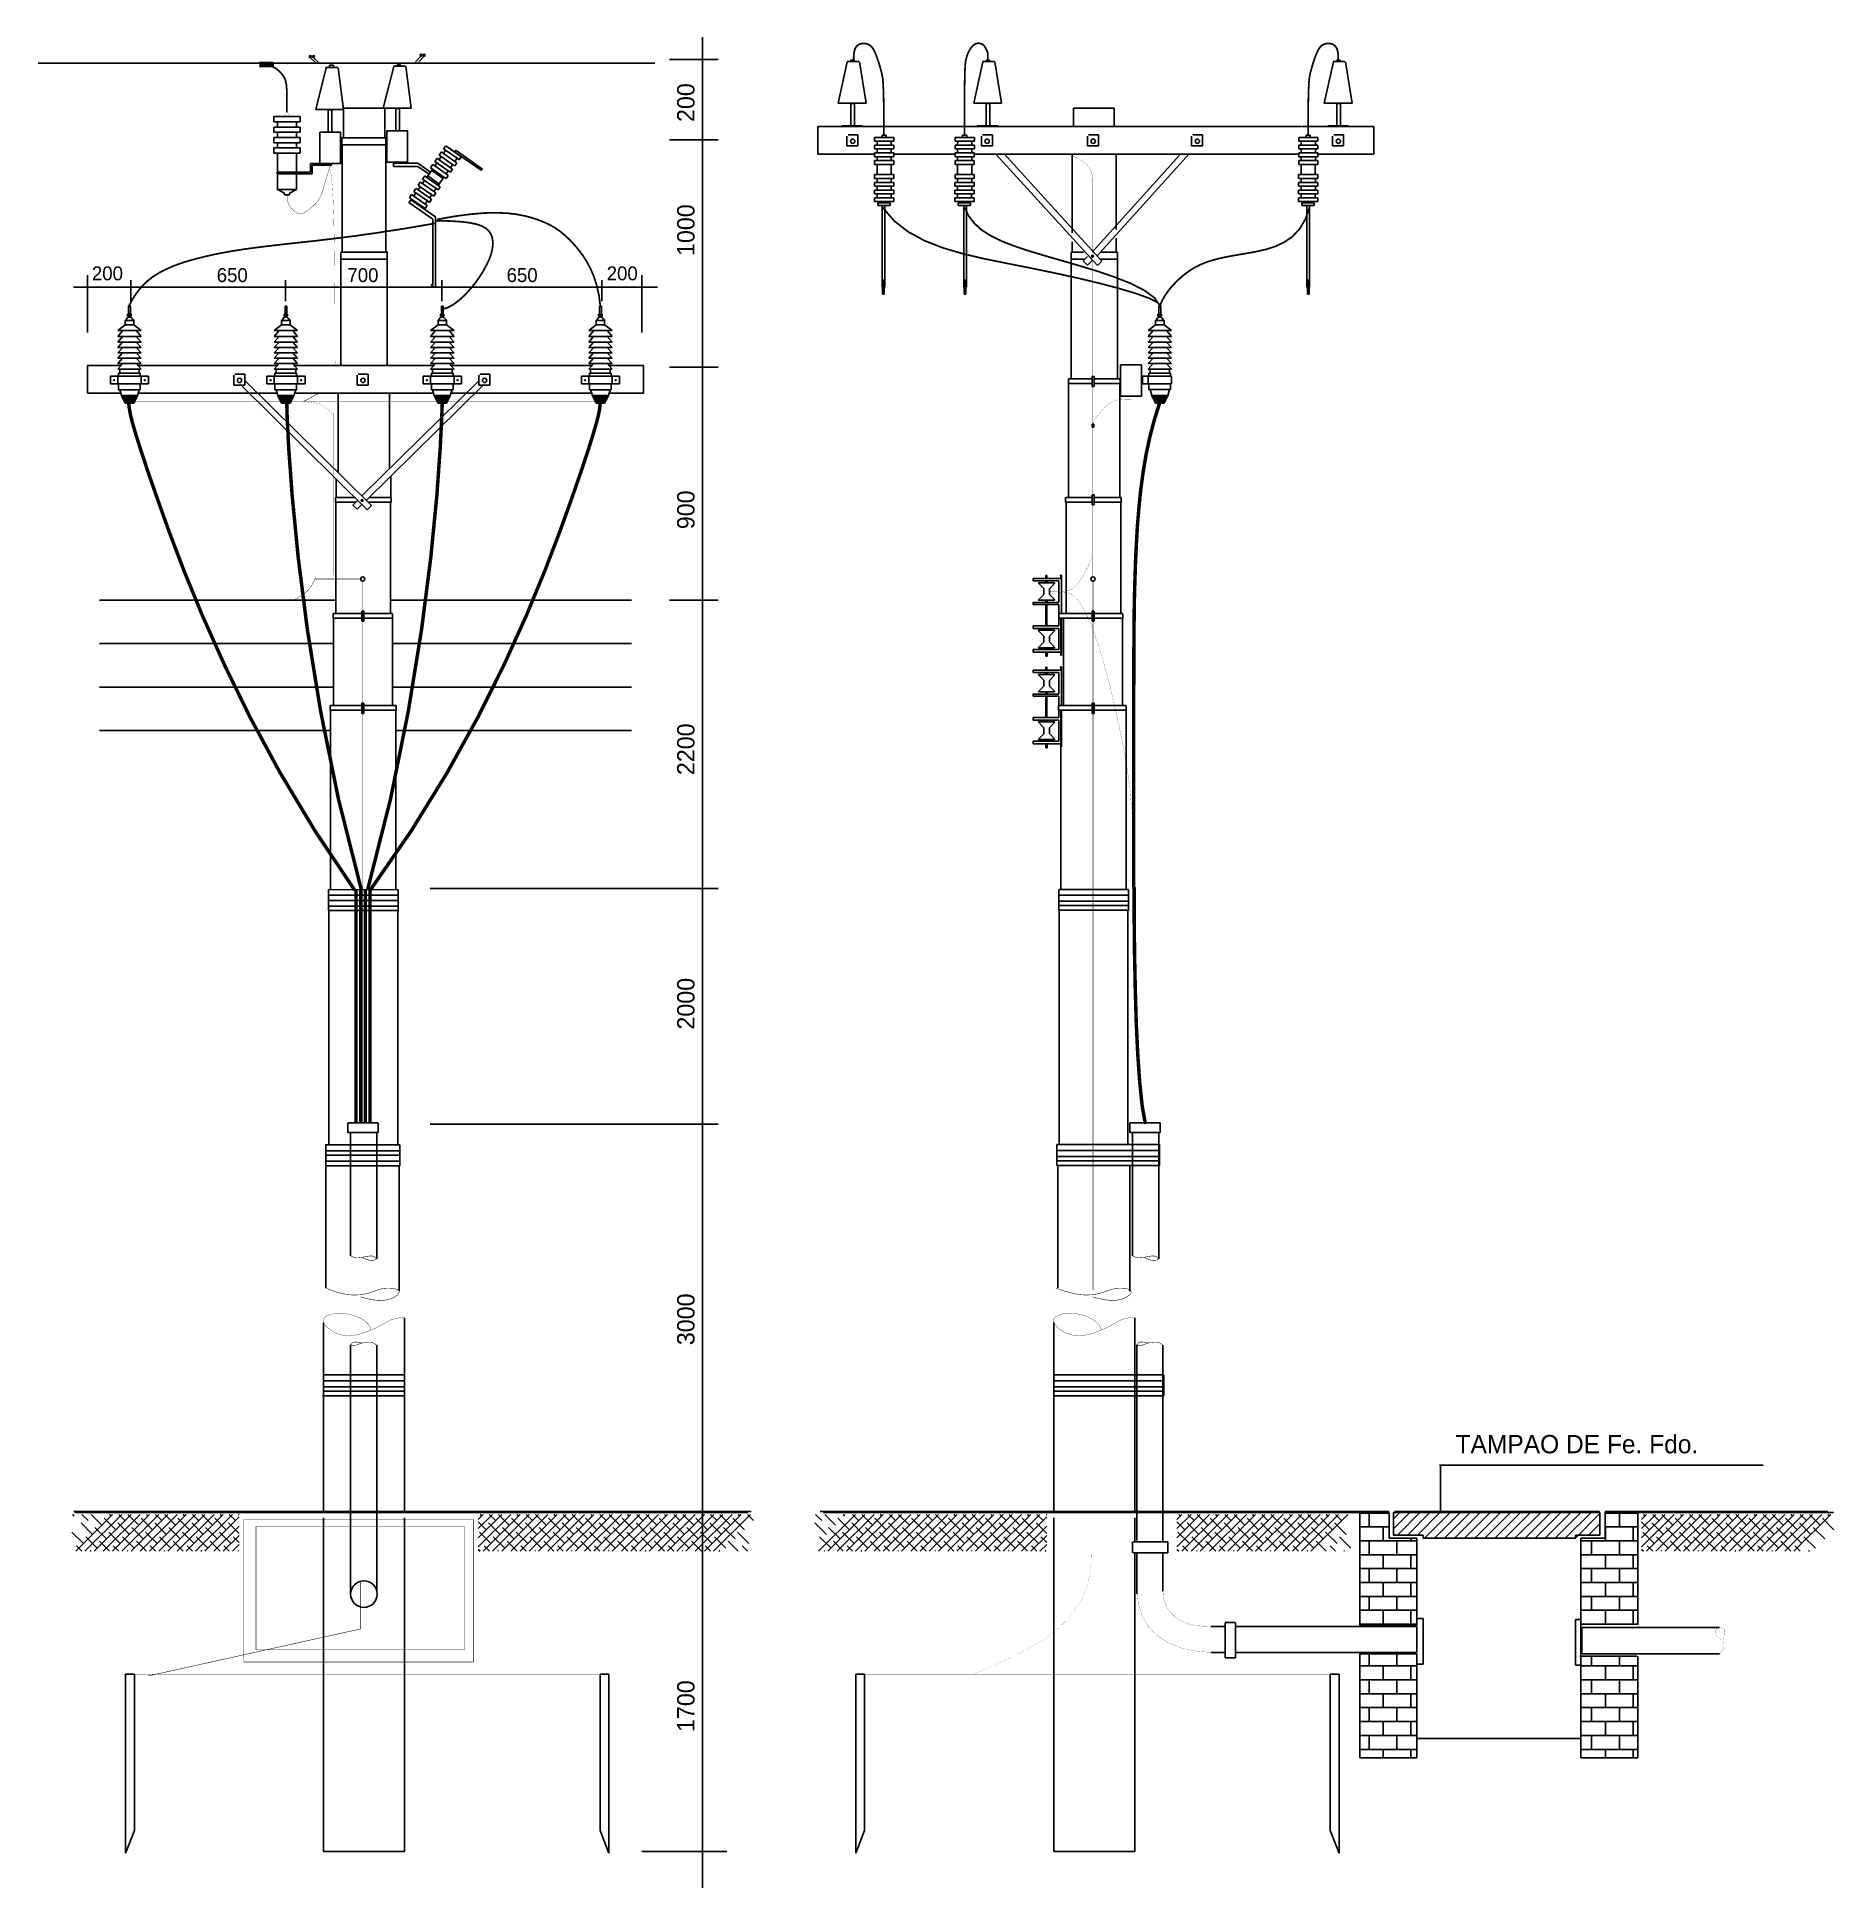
# Model space of a CAD drawing. Extents: x -0.003 to 0.204, y -0.002 to 0.211.
import ezdxf

# ---------------------------------------------------------------- set-up
doc = ezdxf.new("R2010")
doc.units = 0
doc.header["$LTSCALE"] = 250
doc.header["$MEASUREMENT"] = 0
doc.linetypes.add('DASHDOT', pattern=[1, 0.5, -0.25, 0, -0.25])
doc.linetypes.add('DASHED', pattern=[0.75, 0.5, -0.25])
doc.layers.add('DETALHE', color=7, linetype='CONTINUOUS')
doc.layers.add('ENTRADA', color=7, linetype='CONTINUOUS')
doc.styles.add('ROMANS', font='TXT', dxfattribs={"height": 100})

msp = doc.modelspace()

# ---------------------------------------------------------------- texts
at = {"layer": 'ENTRADA', "style": 'ROMANS'}
for s, p in [('200', (0.07273, 0.20131)), ('1000', (0.07273, 0.18589)), ('900', (0.07273, 0.15445)), ('2200', (0.07273, 0.12615)), ('2000', (0.07273, 0.09687)), ('3000', (0.07273, 0.06055)), ('1700', (0.07273, 0.01604))]:
    msp.add_text(s, height=0.002, rotation=90, dxfattribs=at).set_placement(p)
for s, height, p in [('200', 0.0016, (0.00339, 0.18309)), ('650', 0.0016, (0.01775, 0.18289)), ('700', 0.0016, (0.03279, 0.18289)), ('650', 0.0016, (0.05111, 0.18289)), ('200', 0.0016, (0.06263, 0.18309)), ('TAMPAO DE Fe. Fdo.', 0.002112, (0.16031, 0.04811))]:
    msp.add_text(s, height=height, dxfattribs=at).set_placement(p)

# ---------------------------------------------------------------- blocks, each defined once
blk = doc.blocks.new('MUFLA')
at = {"layer": 'DETALHE'}
for p, q in [((76563, 92370), (76563, 92266)), ((76587, 92370), (76563, 92370)), ((76587, 92266), (76587, 92370)), ((76520, 92129), (76425, 92058)), ((76520, 92187), (76520, 92129)), ((76520, 92186), (76628, 92186)), ((76520, 92129), (76628, 92129)), ((76551, 92266), (76595, 92266)), ((76551, 92242), (76551, 92266)), ((76595, 92242), (76551, 92242)), ((76563, 92266), (76587, 92266)), ((76563, 92242), (76563, 92231)), ((76563, 92231), (76587, 92231)), ((76568, 92242), (76568, 92266)), ((76582, 92242), (76582, 92266)), ((76587, 92231), (76587, 92242)), ((76595, 92266), (76595, 92242)), ((76628, 92185), (76628, 92129)), ((76628, 92129), (76724, 92058)), ((76724, 92058), (76425, 92058)), ((76488, 92057), (76425, 91982)), ((76425, 91982), (76724, 91982)), ((76487, 91981), (76425, 91911)), ((76487, 91911), (76425, 91843)), ((76724, 91911), (76425, 91911)), ((76488, 91843), (76425, 91775)), ((76425, 91843), (76724, 91843)), ((76660, 91843), (76724, 91775)), ((76661, 92057), (76724, 91982)), ((76661, 91981), (76724, 91911)), ((76661, 91911), (76724, 91843)), ((76724, 91775), (76425, 91775)), ((76487, 91774), (76425, 91706)), ((76487, 91706), (76425, 91638)), ((76425, 91706), (76724, 91706)), ((76489, 91638), (76425, 91562)), ((76724, 91638), (76425, 91638)), ((76660, 91638), (76724, 91562)), ((76661, 91774), (76724, 91706)), ((76661, 91706), (76724, 91638)), ((76819, 91473), (76330, 91473)), ((76330, 91473), (76330, 91377)), ((76330, 91377), (76819, 91377)), ((76425, 91562), (76425, 91563)), ((76425, 91562), (76724, 91562)), ((76425, 91377), (76425, 91473)), ((76435, 91515), (76435, 91474)), ((76435, 91514), (76712, 91514)), ((76435, 91377), (76435, 91302)), ((76449, 91514), (76449, 91562)), ((76700, 91514), (76700, 91562)), ((76712, 91514), (76712, 91474)), ((76712, 91377), (76712, 91302)), ((76724, 91562), (76724, 91562)), ((76724, 91473), (76724, 91377)), ((76819, 91377), (76819, 91473)), ((76712, 91302), (76435, 91302)), ((76472, 91226), (76449, 91302)), ((76472, 91226), (76676, 91226)), ((76520, 91131), (76472, 91226)), ((76481, 91208), (76666, 91208)), ((76490, 91190), (76659, 91190)), ((76499, 91172), (76650, 91172)), ((76506, 91155), (76641, 91155)), ((76517, 91137), (76631, 91137)), ((76628, 91131), (76520, 91131)), ((76628, 91131), (76676, 91226)), ((76676, 91226), (76700, 91302))]:
    blk.add_line(p, q, dxfattribs=at)
for points in [[(76519, 92187), (76526, 92193), (76537, 92204), (76539, 92215), (76553, 92224), (76567, 92231), (76567, 92231)], [(76585, 92231), (76586, 92231), (76595, 92224), (76604, 92215), (76614, 92204), (76624, 92193), (76630, 92187)]]:
    blk.add_lwpolyline(points, dxfattribs=at)
for points in [[(76378, 91427, 0.065242), (76375, 91427, 0.078006), (76373, 91426, 0.107177), (76372, 91424, 0.143912), (76371, 91423, 0.143912), (76372, 91421, 0.107177), (76373, 91420, 0.078006), (76375, 91419, 0.065242), (76378, 91418, 0.065242), (76381, 91419, 0.078006), (76383, 91420, 0.107177), (76384, 91421, 0.143912), (76385, 91423, 0.143912), (76384, 91424, 0.107177), (76383, 91426, 0.078006), (76381, 91427, 0.065242)], [(76770, 91427, 0.065242), (76767, 91427, 0.078006), (76765, 91426, 0.107177), (76763, 91424, 0.143912), (76763, 91423, 0.143912), (76763, 91421, 0.107177), (76765, 91420, 0.078006), (76767, 91419, 0.065242), (76770, 91418, 0.065242), (76772, 91419, 0.078006), (76774, 91420, 0.107177), (76776, 91421, 0.143912), (76776, 91423, 0.143912), (76776, 91424, 0.107177), (76774, 91426, 0.078006), (76772, 91427, 0.065242)]]:
    blk.add_lwpolyline(points, format="xyb", close=True, dxfattribs=at)

# ---------------------------------------------------------------- linework, layer by layer
at = {"layer": 'ENTRADA'}
for p, q in [((0.07367, 0.21109), (0.07367, -0.00191)), ((0.04125, 0.20888), (0.04062, 0.20825)), ((0.04163, 0.20888), (0.041, 0.20825)), ((0.02852, 0.20872), (0.0291, 0.20814)), ((0.02889, 0.20872), (0.02947, 0.20814)), ((0.03034, 0.20753), (0.02914, 0.20273)), ((0.03028, 0.20758), (0.03168, 0.20758)), ((0.03074, 0.2076), (0.03074, 0.20785)), ((0.03074, 0.20785), (0.03118, 0.20785)), ((0.03118, 0.20785), (0.03118, 0.20757)), ((0.03174, 0.20753), (0.03234, 0.20273)), ((0.03812, 0.20769), (0.03692, 0.20289)), ((0.0381, 0.20774), (0.03946, 0.20774)), ((0.03853, 0.20773), (0.03853, 0.20788)), ((0.03853, 0.20788), (0.03891, 0.20788)), ((0.03855, 0.20774), (0.03855, 0.20783)), ((0.03891, 0.20788), (0.03891, 0.20773)), ((0.03952, 0.20769), (0.04012, 0.20289)), ((0.06987, 0.20849), (0.07547, 0.20849)), ((0.09031, 0.20823), (0.08928, 0.20346)), ((0.09029, 0.20828), (0.09165, 0.20828)), ((0.09072, 0.20827), (0.09072, 0.20842)), ((0.09072, 0.20842), (0.0911, 0.20842)), ((0.09074, 0.20828), (0.09074, 0.20836)), ((0.0911, 0.20842), (0.0911, 0.20827)), ((0.09171, 0.20823), (0.09248, 0.20346)), ((0.1059, 0.20823), (0.10487, 0.20346)), ((0.10588, 0.20828), (0.10724, 0.20828)), ((0.10631, 0.20842), (0.10668, 0.20842)), ((0.10631, 0.20827), (0.10631, 0.20842)), ((0.10633, 0.20828), (0.10633, 0.20836)), ((0.10668, 0.20842), (0.10668, 0.20827)), ((0.1073, 0.20823), (0.10807, 0.20346)), ((0.14625, 0.20823), (0.14521, 0.20346)), ((0.14622, 0.20828), (0.14759, 0.20828)), ((0.14666, 0.20827), (0.14666, 0.20842)), ((0.14666, 0.20842), (0.14703, 0.20842)), ((0.14668, 0.20828), (0.14668, 0.20836)), ((0.14703, 0.20842), (0.14703, 0.20827)), ((0.14765, 0.20823), (0.14841, 0.20346)), ((0.03074, 0.20273), (0.02914, 0.20273)), ((0.02914, 0.20273), (0.03234, 0.20273)), ((0.03059, 0.20012), (0.03059, 0.20271)), ((0.03059, 0.20271), (0.031, 0.20271)), ((0.031, 0.20271), (0.031, 0.20012)), ((0.03233, 0.20292), (0.03708, 0.20292)), ((0.03233, 0.19949), (0.03233, 0.2029)), ((0.03692, 0.20289), (0.04012, 0.20289)), ((0.03852, 0.20289), (0.03692, 0.20289)), ((0.03708, 0.19949), (0.03708, 0.2029)), ((0.03837, 0.20287), (0.03878, 0.20287)), ((0.03837, 0.20028), (0.03837, 0.20287)), ((0.03878, 0.20287), (0.03878, 0.20028)), ((0.08928, 0.20346), (0.09248, 0.20346)), ((0.09088, 0.20346), (0.08928, 0.20346)), ((0.09072, 0.20345), (0.09114, 0.20345)), ((0.09072, 0.20085), (0.09072, 0.20345)), ((0.09114, 0.20345), (0.09114, 0.20085)), ((0.10647, 0.20346), (0.10487, 0.20346)), ((0.10487, 0.20346), (0.10807, 0.20346)), ((0.10631, 0.20085), (0.10631, 0.20345)), ((0.10631, 0.20345), (0.10672, 0.20345)), ((0.10672, 0.20345), (0.10672, 0.20085)), ((0.11636, 0.20292), (0.12102, 0.20292)), ((0.11636, 0.20081), (0.11636, 0.2029)), ((0.12102, 0.20081), (0.12102, 0.20292)), ((0.14521, 0.20346), (0.14841, 0.20346)), ((0.14681, 0.20346), (0.14521, 0.20346)), ((0.14666, 0.20345), (0.14707, 0.20345)), ((0.14666, 0.20085), (0.14666, 0.20345)), ((0.14707, 0.20345), (0.14707, 0.20085)), ((0.02474, 0.20193), (0.02434, 0.20193)), ((0.02434, 0.20193), (0.02434, 0.20133)), ((0.02434, 0.20193), (0.02734, 0.20193)), ((0.02434, 0.20133), (0.02474, 0.20133)), ((0.02434, 0.20073), (0.02434, 0.20013)), ((0.02474, 0.20073), (0.02434, 0.20073)), ((0.02474, 0.20193), (0.02694, 0.20193)), ((0.02474, 0.20073), (0.02474, 0.20134)), ((0.02474, 0.20133), (0.02694, 0.20133)), ((0.02474, 0.20073), (0.02694, 0.20073)), ((0.02694, 0.20193), (0.02734, 0.20193)), ((0.02734, 0.20133), (0.02694, 0.20133)), ((0.02694, 0.20133), (0.02694, 0.20073)), ((0.02694, 0.20073), (0.02734, 0.20073)), ((0.02734, 0.20193), (0.02734, 0.20133)), ((0.02734, 0.20073), (0.02734, 0.20013)), ((0.03732, 0.20029), (0.03732, 0.19669)), ((0.03972, 0.20029), (0.03732, 0.20029)), ((0.03972, 0.19669), (0.03972, 0.20029)), ((0.08691, 0.1976), (0.08691, 0.2008)), ((0.08691, 0.2008), (0.09074, 0.2008)), ((0.09208, 0.20086), (0.08968, 0.20086)), ((0.09061, 0.2008), (0.1426, 0.2008)), ((0.10767, 0.20086), (0.10527, 0.20086)), ((0.14266, 0.2008), (0.14699, 0.2008)), ((0.14801, 0.20086), (0.14561, 0.20086)), ((0.1469, 0.2008), (0.15091, 0.2008)), ((0.15091, 0.2008), (0.15091, 0.1976)), ((0.02434, 0.20013), (0.02474, 0.20013)), ((0.02474, 0.19953), (0.02434, 0.19953)), ((0.02434, 0.19953), (0.02434, 0.19893)), ((0.02434, 0.19893), (0.02474, 0.19893)), ((0.02474, 0.19833), (0.02434, 0.19833)), ((0.02434, 0.19833), (0.02434, 0.19773)), ((0.02474, 0.20013), (0.02694, 0.20013)), ((0.02474, 0.19953), (0.02474, 0.20013)), ((0.02474, 0.19953), (0.02694, 0.19953)), ((0.02474, 0.19893), (0.02694, 0.19893)), ((0.02474, 0.19833), (0.02474, 0.19893)), ((0.02474, 0.19833), (0.02694, 0.19833)), ((0.02734, 0.20013), (0.02694, 0.20013)), ((0.02694, 0.20013), (0.02694, 0.19953)), ((0.02694, 0.19953), (0.02734, 0.19953)), ((0.02734, 0.19893), (0.02694, 0.19893)), ((0.02694, 0.19893), (0.02694, 0.19833)), ((0.02694, 0.19833), (0.02734, 0.19833)), ((0.02734, 0.19953), (0.02734, 0.19893)), ((0.02734, 0.19833), (0.02734, 0.19773)), ((0.032, 0.20013), (0.0296, 0.20013)), ((0.0296, 0.20013), (0.0296, 0.19653)), ((0.0296, 0.19933), (0.0296, 0.19853)), ((0.032, 0.19653), (0.032, 0.20013)), ((0.03214, 0.19949), (0.03211, 0.19949)), ((0.03214, 0.19949), (0.03722, 0.19949)), ((0.03214, 0.19869), (0.03214, 0.19949)), ((0.03722, 0.19869), (0.03214, 0.19869)), ((0.03217, 0.19869), (0.03217, 0.18629)), ((0.0372, 0.19869), (0.0372, 0.18629)), ((0.03722, 0.19932), (0.03722, 0.19949)), ((0.03722, 0.19869), (0.03722, 0.19932)), ((0.03732, 0.19949), (0.03732, 0.19869)), ((0.0441, 0.19857), (0.04385, 0.19821)), ((0.04385, 0.19821), (0.04409, 0.19805)), ((0.0441, 0.19857), (0.04589, 0.19732)), ((0.04434, 0.19841), (0.0441, 0.19857)), ((0.04434, 0.19841), (0.04565, 0.19749)), ((0.04451, 0.19829), (0.04818, 0.19576)), ((0.06987, 0.19924), (0.07547, 0.19924)), ((0.09027, 0.19968), (0.09027, 0.19855)), ((0.09027, 0.19855), (0.09154, 0.19855)), ((0.09154, 0.19982), (0.0904, 0.19982)), ((0.09154, 0.19855), (0.09154, 0.19982)), ((0.09346, 0.19954), (0.09346, 0.19909)), ((0.09568, 0.19953), (0.09346, 0.19953)), ((0.09568, 0.1991), (0.09346, 0.1991)), ((0.09346, 0.19865), (0.09346, 0.19821)), ((0.09568, 0.19865), (0.09346, 0.19865)), ((0.09568, 0.19821), (0.09346, 0.19821)), ((0.09375, 0.19776), (0.09375, 0.1982)), ((0.09376, 0.19865), (0.09376, 0.19909)), ((0.09466, 0.19978), (0.09433, 0.19978)), ((0.09433, 0.19978), (0.09433, 0.19953)), ((0.0948, 0.19978), (0.09466, 0.19978)), ((0.0948, 0.19953), (0.0948, 0.19978)), ((0.09538, 0.19909), (0.09538, 0.19864)), ((0.09538, 0.1982), (0.09538, 0.19775)), ((0.09568, 0.19953), (0.09568, 0.1991)), ((0.09568, 0.19865), (0.09568, 0.19822)), ((0.10272, 0.19954), (0.10272, 0.19909)), ((0.10494, 0.19953), (0.10272, 0.19953)), ((0.10494, 0.1991), (0.10272, 0.1991)), ((0.10272, 0.19865), (0.10272, 0.19821)), ((0.10494, 0.19865), (0.10272, 0.19865)), ((0.10494, 0.19821), (0.10272, 0.19821)), ((0.10301, 0.19865), (0.10302, 0.19909)), ((0.10301, 0.19776), (0.10301, 0.1982)), ((0.10392, 0.19978), (0.10359, 0.19978)), ((0.10359, 0.19978), (0.10359, 0.19953)), ((0.10406, 0.19978), (0.10392, 0.19978)), ((0.10406, 0.19953), (0.10406, 0.19978)), ((0.10464, 0.19909), (0.10464, 0.19864)), ((0.10464, 0.1982), (0.10464, 0.19775)), ((0.10494, 0.19953), (0.10494, 0.1991)), ((0.10494, 0.19865), (0.10494, 0.19822)), ((0.10574, 0.19968), (0.10574, 0.19855)), ((0.10574, 0.19855), (0.10701, 0.19855)), ((0.10701, 0.19982), (0.10587, 0.19982)), ((0.10701, 0.19855), (0.10701, 0.19982)), ((0.11794, 0.19968), (0.11794, 0.19855)), ((0.11794, 0.19855), (0.11921, 0.19855)), ((0.11921, 0.19982), (0.11807, 0.19982)), ((0.11921, 0.19855), (0.11921, 0.19982)), ((0.12994, 0.19968), (0.12994, 0.19855)), ((0.12994, 0.19855), (0.13121, 0.19855)), ((0.13121, 0.19982), (0.13007, 0.19982)), ((0.13121, 0.19855), (0.13121, 0.19982)), ((0.14226, 0.19954), (0.14226, 0.19909)), ((0.14448, 0.19953), (0.14226, 0.19953)), ((0.14448, 0.1991), (0.14226, 0.1991)), ((0.14448, 0.19865), (0.14226, 0.19865)), ((0.14226, 0.19865), (0.14226, 0.19821)), ((0.14448, 0.19821), (0.14226, 0.19821)), ((0.14255, 0.19776), (0.14255, 0.1982)), ((0.14256, 0.19865), (0.14256, 0.19909)), ((0.14313, 0.19978), (0.14313, 0.19953)), ((0.14346, 0.19978), (0.14313, 0.19978)), ((0.1436, 0.19978), (0.14346, 0.19978)), ((0.1436, 0.19953), (0.1436, 0.19978)), ((0.14418, 0.19909), (0.14418, 0.19864)), ((0.14418, 0.1982), (0.14418, 0.19775)), ((0.14448, 0.19953), (0.14448, 0.1991)), ((0.14448, 0.19865), (0.14448, 0.19822)), ((0.14616, 0.19968), (0.14616, 0.19855)), ((0.14616, 0.19855), (0.14743, 0.19855)), ((0.14743, 0.19982), (0.14629, 0.19982)), ((0.14743, 0.19855), (0.14743, 0.19982)), ((0.02434, 0.19773), (0.02474, 0.19773)), ((0.02474, 0.19353), (0.02474, 0.19773)), ((0.02474, 0.19773), (0.02694, 0.19773)), ((0.02734, 0.19773), (0.02694, 0.19773)), ((0.02694, 0.19773), (0.02694, 0.19553)), ((0.02854, 0.19653), (0.03094, 0.19653)), ((0.02854, 0.19653), (0.02854, 0.19553)), ((0.02874, 0.19633), (0.03094, 0.19633)), ((0.02874, 0.19633), (0.02874, 0.19533)), ((0.0296, 0.19653), (0.032, 0.19653)), ((0.03094, 0.19633), (0.03094, 0.19653)), ((0.03732, 0.19669), (0.03972, 0.19669)), ((0.0409, 0.19656), (0.0381, 0.19656)), ((0.0381, 0.19656), (0.0381, 0.1962)), ((0.0381, 0.1962), (0.04091, 0.1962)), ((0.0409, 0.19656), (0.04236, 0.19552)), ((0.04091, 0.1962), (0.04219, 0.1953)), ((0.0426, 0.19642), (0.04235, 0.19606)), ((0.04235, 0.19606), (0.04259, 0.19589)), ((0.04284, 0.19625), (0.0426, 0.19642)), ((0.04284, 0.19625), (0.04309, 0.19661)), ((0.04284, 0.19625), (0.04415, 0.19534)), ((0.0431, 0.19714), (0.04285, 0.19678)), ((0.04285, 0.19678), (0.04309, 0.19661)), ((0.04309, 0.19661), (0.0444, 0.1957)), ((0.04334, 0.19697), (0.0431, 0.19714)), ((0.04334, 0.19697), (0.04359, 0.19733)), ((0.04334, 0.19697), (0.04465, 0.19605)), ((0.0436, 0.19786), (0.04335, 0.1975)), ((0.04335, 0.1975), (0.04359, 0.19733)), ((0.04359, 0.19733), (0.0449, 0.19641)), ((0.04384, 0.19769), (0.0436, 0.19786)), ((0.04384, 0.19769), (0.04409, 0.19805)), ((0.04384, 0.19769), (0.04515, 0.19677)), ((0.04409, 0.19805), (0.0454, 0.19713)), ((0.0449, 0.19641), (0.04465, 0.19605)), ((0.04465, 0.19605), (0.04489, 0.19589)), ((0.04514, 0.19625), (0.0449, 0.19641)), ((0.04531, 0.19802), (0.04512, 0.1979)), ((0.04539, 0.19661), (0.04514, 0.19625)), ((0.0454, 0.19713), (0.04515, 0.19677)), ((0.04515, 0.19677), (0.04539, 0.19661)), ((0.04832, 0.19589), (0.04531, 0.19802)), ((0.04564, 0.19697), (0.0454, 0.19713)), ((0.04589, 0.19732), (0.04564, 0.19697)), ((0.04565, 0.19749), (0.04589, 0.19732)), ((0.09075, 0.1976), (0.08691, 0.1976)), ((0.09342, 0.1976), (0.0902, 0.1976)), ((0.09568, 0.19776), (0.09346, 0.19776)), ((0.09346, 0.19776), (0.09346, 0.19732)), ((0.09567, 0.19731), (0.09346, 0.19731)), ((0.09567, 0.19687), (0.09346, 0.19687)), ((0.09346, 0.19687), (0.09346, 0.19643)), ((0.09567, 0.19643), (0.09346, 0.19643)), ((0.09374, 0.19731), (0.09374, 0.19687)), ((0.09375, 0.19642), (0.09374, 0.19524)), ((0.09537, 0.19642), (0.09537, 0.19524)), ((0.09538, 0.19731), (0.09538, 0.19687)), ((0.09567, 0.19777), (0.09567, 0.19731)), ((0.09567, 0.19687), (0.09567, 0.19643)), ((0.1028, 0.1976), (0.0957, 0.1976)), ((0.10494, 0.19776), (0.10272, 0.19776)), ((0.10272, 0.19776), (0.10272, 0.19732)), ((0.10493, 0.19731), (0.10272, 0.19731)), ((0.10493, 0.19687), (0.10272, 0.19687)), ((0.10272, 0.19687), (0.10272, 0.19643)), ((0.10493, 0.19643), (0.10272, 0.19643)), ((0.103, 0.19731), (0.103, 0.19687)), ((0.10301, 0.19642), (0.103, 0.19524)), ((0.10464, 0.19731), (0.10463, 0.19687)), ((0.10463, 0.19642), (0.10463, 0.19524)), ((0.10493, 0.19777), (0.10493, 0.19731)), ((0.10493, 0.19687), (0.10493, 0.19643)), ((0.14217, 0.1976), (0.10494, 0.1976)), ((0.1191, 0.18479), (0.10741, 0.19761)), ((0.11961, 0.18531), (0.10835, 0.19764)), ((0.11621, 0.19758), (0.11621, 0.18854)), ((0.1185, 0.18635), (0.12859, 0.19754)), ((0.11902, 0.18587), (0.12965, 0.19765)), ((0.12124, 0.19758), (0.12124, 0.18894)), ((0.14226, 0.19776), (0.14226, 0.19732)), ((0.14448, 0.19776), (0.14226, 0.19776)), ((0.14447, 0.19731), (0.14226, 0.19731)), ((0.14226, 0.19687), (0.14226, 0.19643)), ((0.14447, 0.19687), (0.14226, 0.19687)), ((0.14447, 0.19643), (0.14226, 0.19643)), ((0.14254, 0.19731), (0.14254, 0.19687)), ((0.14255, 0.19642), (0.14254, 0.19524)), ((0.14417, 0.19642), (0.14417, 0.19524)), ((0.14418, 0.19731), (0.14418, 0.19687)), ((0.14447, 0.19777), (0.14447, 0.19731)), ((0.14447, 0.19687), (0.14447, 0.19643)), ((0.15091, 0.1976), (0.14451, 0.1976)), ((0.02474, 0.19553), (0.0247, 0.19553)), ((0.0247, 0.19553), (0.0247, 0.19533)), ((0.0247, 0.19533), (0.02474, 0.19533)), ((0.02474, 0.19553), (0.02854, 0.19553)), ((0.02474, 0.19533), (0.02874, 0.19533)), ((0.02694, 0.19533), (0.02694, 0.19353)), ((0.04117, 0.19386), (0.04092, 0.1935)), ((0.04093, 0.19403), (0.04118, 0.19438)), ((0.04117, 0.19386), (0.04093, 0.19403)), ((0.04117, 0.19386), (0.04249, 0.19294)), ((0.04118, 0.19438), (0.04142, 0.19422)), ((0.04167, 0.19458), (0.04142, 0.19422)), ((0.04142, 0.19422), (0.04274, 0.1933)), ((0.04143, 0.19474), (0.04168, 0.1951)), ((0.04167, 0.19458), (0.04143, 0.19474)), ((0.04167, 0.19458), (0.04165, 0.19459)), ((0.04167, 0.19458), (0.04299, 0.19366)), ((0.04168, 0.1951), (0.04192, 0.19494)), ((0.04192, 0.19494), (0.04259, 0.19589)), ((0.04192, 0.19494), (0.04324, 0.19402)), ((0.04206, 0.1951), (0.04331, 0.19421)), ((0.04246, 0.19576), (0.04381, 0.1948)), ((0.04259, 0.19589), (0.0439, 0.19498)), ((0.04323, 0.19349), (0.04348, 0.19385)), ((0.0439, 0.19498), (0.04324, 0.19402)), ((0.04348, 0.19385), (0.04324, 0.19402)), ((0.04414, 0.19481), (0.0439, 0.19498)), ((0.04439, 0.19517), (0.04414, 0.19481)), ((0.0444, 0.1957), (0.04415, 0.19534)), ((0.04415, 0.19534), (0.04439, 0.19517)), ((0.04464, 0.19553), (0.0444, 0.1957)), ((0.04489, 0.19589), (0.04464, 0.19553)), ((0.04818, 0.19576), (0.04832, 0.19589)), ((0.09344, 0.19392), (0.09345, 0.19436)), ((0.09345, 0.19481), (0.09345, 0.19525)), ((0.09567, 0.19525), (0.09345, 0.19525)), ((0.09566, 0.19436), (0.09345, 0.19436)), ((0.09566, 0.19392), (0.09345, 0.19392)), ((0.09566, 0.19482), (0.09346, 0.19482)), ((0.09374, 0.1948), (0.09371, 0.19481)), ((0.09374, 0.19481), (0.09374, 0.19437)), ((0.09374, 0.19392), (0.09374, 0.19347)), ((0.09566, 0.19435), (0.09537, 0.19436)), ((0.09538, 0.1948), (0.09538, 0.19436)), ((0.09538, 0.1939), (0.09538, 0.19346)), ((0.09566, 0.19482), (0.09567, 0.19525)), ((0.09566, 0.19392), (0.09566, 0.19436)), ((0.1027, 0.19392), (0.1027, 0.19436)), ((0.10492, 0.19436), (0.1027, 0.19436)), ((0.10492, 0.19392), (0.1027, 0.19392)), ((0.10271, 0.19481), (0.10271, 0.19525)), ((0.10492, 0.19525), (0.10271, 0.19525)), ((0.10492, 0.19482), (0.10272, 0.19482)), ((0.103, 0.1948), (0.10297, 0.19481)), ((0.103, 0.19481), (0.103, 0.19437)), ((0.103, 0.19392), (0.103, 0.19347)), ((0.10464, 0.1948), (0.10463, 0.19436)), ((0.10492, 0.19435), (0.10463, 0.19436)), ((0.10464, 0.1939), (0.10463, 0.19346)), ((0.10492, 0.19482), (0.10492, 0.19525)), ((0.10492, 0.19392), (0.10492, 0.19436)), ((0.14224, 0.19392), (0.14225, 0.19436)), ((0.14447, 0.19525), (0.14225, 0.19525)), ((0.14225, 0.19481), (0.14225, 0.19525)), ((0.14446, 0.19436), (0.14225, 0.19436)), ((0.14446, 0.19392), (0.14225, 0.19392)), ((0.14446, 0.19482), (0.14226, 0.19482)), ((0.14254, 0.1948), (0.14251, 0.19481)), ((0.14254, 0.19481), (0.14254, 0.19437)), ((0.14254, 0.19392), (0.14254, 0.19347)), ((0.14446, 0.19435), (0.14417, 0.19436)), ((0.14418, 0.1948), (0.14418, 0.19436)), ((0.14418, 0.1939), (0.14418, 0.19346)), ((0.14446, 0.19482), (0.14447, 0.19525)), ((0.14446, 0.19392), (0.14446, 0.19436)), ((0.02474, 0.19353), (0.02694, 0.19353)), ((0.02554, 0.19313), (0.02474, 0.19353)), ((0.02554, 0.19293), (0.02554, 0.19313)), ((0.02614, 0.19293), (0.02554, 0.19293)), ((0.02614, 0.19313), (0.02694, 0.19353)), ((0.02614, 0.19293), (0.02614, 0.19313)), ((0.03987, 0.19203), (0.04007, 0.19233)), ((0.0426, 0.19013), (0.03987, 0.19203)), ((0.03993, 0.19259), (0.04018, 0.19295)), ((0.04017, 0.19242), (0.03993, 0.19259)), ((0.03993, 0.19259), (0.04173, 0.19134)), ((0.04009, 0.19235), (0.04291, 0.1904)), ((0.04017, 0.19242), (0.04149, 0.19151)), ((0.04018, 0.19295), (0.04042, 0.19278)), ((0.04067, 0.19314), (0.04042, 0.19278)), ((0.04042, 0.19278), (0.04174, 0.19187)), ((0.04043, 0.19331), (0.04068, 0.19367)), ((0.04067, 0.19314), (0.04043, 0.19331)), ((0.04067, 0.19314), (0.04199, 0.19222)), ((0.04068, 0.19367), (0.04092, 0.1935)), ((0.04092, 0.1935), (0.04224, 0.19258)), ((0.04174, 0.19187), (0.04199, 0.19222)), ((0.04198, 0.1917), (0.04174, 0.19187)), ((0.04199, 0.19222), (0.04223, 0.19206)), ((0.04223, 0.19206), (0.04248, 0.19242)), ((0.04249, 0.19294), (0.04224, 0.19258)), ((0.04248, 0.19242), (0.04224, 0.19258)), ((0.04249, 0.19294), (0.04273, 0.19278)), ((0.04273, 0.19278), (0.04298, 0.19314)), ((0.04299, 0.19366), (0.04274, 0.1933)), ((0.04298, 0.19314), (0.04274, 0.1933)), ((0.04299, 0.19366), (0.04323, 0.19349)), ((0.09344, 0.19303), (0.09345, 0.19348)), ((0.09344, 0.19303), (0.09344, 0.19303)), ((0.09566, 0.19303), (0.09344, 0.19303)), ((0.09566, 0.19259), (0.09344, 0.19259)), ((0.09344, 0.19216), (0.09345, 0.19259)), ((0.09566, 0.19216), (0.09344, 0.19216)), ((0.09566, 0.19348), (0.09345, 0.19348)), ((0.09374, 0.19303), (0.09374, 0.19258)), ((0.09524, 0.19201), (0.09383, 0.19201)), ((0.09383, 0.19171), (0.09383, 0.19201)), ((0.09524, 0.19171), (0.09383, 0.19171)), ((0.09433, 0.18232), (0.09433, 0.19173)), ((0.09464, 0.19172), (0.09464, 0.18233)), ((0.09524, 0.19171), (0.09524, 0.19201)), ((0.09536, 0.19258), (0.09536, 0.19303)), ((0.09566, 0.19303), (0.09566, 0.19348)), ((0.09566, 0.19216), (0.09566, 0.19258)), ((0.10492, 0.19348), (0.1027, 0.19348)), ((0.1027, 0.19303), (0.1027, 0.19348)), ((0.1027, 0.19303), (0.1027, 0.19303)), ((0.10492, 0.19303), (0.1027, 0.19303)), ((0.10492, 0.19259), (0.1027, 0.19259)), ((0.1027, 0.19216), (0.1027, 0.19259)), ((0.10492, 0.19216), (0.1027, 0.19216)), ((0.10299, 0.19303), (0.10299, 0.19258)), ((0.10449, 0.19201), (0.10309, 0.19201)), ((0.10309, 0.19171), (0.10309, 0.19201)), ((0.10449, 0.19171), (0.10309, 0.19171)), ((0.10373, 0.18232), (0.10373, 0.19173)), ((0.10404, 0.19172), (0.10404, 0.18232)), ((0.10449, 0.19171), (0.10449, 0.19201)), ((0.10462, 0.19258), (0.10462, 0.19303)), ((0.10492, 0.19303), (0.10492, 0.19348)), ((0.10492, 0.19216), (0.10492, 0.19258)), ((0.14224, 0.19303), (0.14225, 0.19348)), ((0.14446, 0.19303), (0.14224, 0.19303)), ((0.14224, 0.19303), (0.14224, 0.19303)), ((0.14224, 0.19216), (0.14225, 0.19259)), ((0.14446, 0.19259), (0.14224, 0.19259)), ((0.14446, 0.19216), (0.14224, 0.19216)), ((0.14446, 0.19348), (0.14225, 0.19348)), ((0.14254, 0.19303), (0.14254, 0.19258)), ((0.14263, 0.19171), (0.14263, 0.19201)), ((0.14404, 0.19201), (0.14263, 0.19201)), ((0.14404, 0.19171), (0.14263, 0.19171)), ((0.14321, 0.18232), (0.14321, 0.19173)), ((0.14352, 0.19172), (0.14352, 0.18233)), ((0.14404, 0.19171), (0.14404, 0.19201)), ((0.14416, 0.19258), (0.14416, 0.19303)), ((0.14446, 0.19303), (0.14446, 0.19348)), ((0.14446, 0.19216), (0.14446, 0.19258)), ((0.04149, 0.19151), (0.04173, 0.19134)), ((0.04173, 0.19134), (0.04198, 0.1917)), ((0.0426, 0.18262), (0.0426, 0.19013)), ((0.04291, 0.1904), (0.04291, 0.18233)), ((0.11621, 0.18753), (0.11621, 0.18633)), ((0.12124, 0.18796), (0.12124, 0.18633)), ((0.03744, 0.18632), (0.03205, 0.18632)), ((0.03205, 0.17325), (0.03205, 0.18629)), ((0.03744, 0.18553), (0.03205, 0.18553)), ((0.03736, 0.17325), (0.03736, 0.18633)), ((0.11608, 0.17177), (0.11608, 0.18629)), ((0.11749, 0.18632), (0.11609, 0.18632)), ((0.11762, 0.18553), (0.11609, 0.18553)), ((0.11745, 0.18535), (0.11797, 0.18585)), ((0.11794, 0.18485), (0.11745, 0.18535)), ((0.11794, 0.18485), (0.11852, 0.1854)), ((0.12139, 0.18553), (0.11935, 0.18553)), ((0.1214, 0.18632), (0.11949, 0.18632)), ((0.1214, 0.1717), (0.1214, 0.18632)), ((0.00287, 0.17709), (0.00287, 0.18369)), ((0.06667, 0.17709), (0.06667, 0.18369)), ((0.1191, 0.18479), (0.11961, 0.18531)), ((0.00127, 0.18229), (0.06847, 0.18229)), ((0.00787, 0.18069), (0.00787, 0.18309)), ((0.02567, 0.18069), (0.02567, 0.18309)), ((0.04245, 0.1825), (0.04245, 0.18261)), ((0.04245, 0.18261), (0.0426, 0.18261)), ((0.0426, 0.1825), (0.04245, 0.1825)), ((0.0426, 0.18233), (0.0426, 0.1825)), ((0.04291, 0.18233), (0.0426, 0.18233)), ((0.04367, 0.18069), (0.04367, 0.18309)), ((0.06207, 0.18069), (0.06207, 0.18309)), ((0.09433, 0.18232), (0.09437, 0.18232)), ((0.09457, 0.18309), (0.09437, 0.18309)), ((0.09437, 0.18309), (0.09437, 0.18149)), ((0.09437, 0.18149), (0.09457, 0.18149)), ((0.09457, 0.18149), (0.09457, 0.18309)), ((0.09457, 0.18232), (0.09464, 0.18232)), ((0.09464, 0.18232), (0.09464, 0.18233)), ((0.10373, 0.18232), (0.10377, 0.18232)), ((0.10377, 0.18309), (0.10377, 0.18149)), ((0.10397, 0.18309), (0.10377, 0.18309)), ((0.10377, 0.18149), (0.10397, 0.18149)), ((0.10397, 0.18149), (0.10397, 0.18309)), ((0.10397, 0.18232), (0.10404, 0.18232)), ((0.14321, 0.18232), (0.14326, 0.18232)), ((0.14326, 0.18309), (0.14326, 0.18149)), ((0.14346, 0.18309), (0.14326, 0.18309)), ((0.14326, 0.18149), (0.14346, 0.18149)), ((0.14346, 0.18149), (0.14346, 0.18309)), ((0.14346, 0.18232), (0.14352, 0.18232)), ((0.14352, 0.18232), (0.14352, 0.18233)), ((0.12607, 0.17918), (0.12647, 0.17918)), ((0.12607, 0.17896), (0.12607, 0.17918)), ((0.12647, 0.17896), (0.12607, 0.17896)), ((0.12618, 0.18012), (0.12618, 0.17918)), ((0.1264, 0.18012), (0.12618, 0.18012)), ((0.12618, 0.17918), (0.1264, 0.17918)), ((0.12618, 0.17896), (0.12618, 0.17887)), ((0.12623, 0.17896), (0.12623, 0.17918)), ((0.12635, 0.17896), (0.12635, 0.17918)), ((0.1264, 0.17918), (0.1264, 0.18012)), ((0.1264, 0.17887), (0.1264, 0.17896)), ((0.12647, 0.17918), (0.12647, 0.17896)), ((0.12579, 0.17795), (0.12494, 0.17731)), ((0.12763, 0.17731), (0.12494, 0.17731)), ((0.1255, 0.1773), (0.12494, 0.17663)), ((0.12579, 0.17847), (0.12677, 0.17847)), ((0.12579, 0.17847), (0.12579, 0.17795)), ((0.12579, 0.17795), (0.12677, 0.17795)), ((0.12618, 0.17887), (0.1264, 0.17887)), ((0.12677, 0.17846), (0.12677, 0.17795)), ((0.12677, 0.17795), (0.12763, 0.17731)), ((0.12706, 0.1773), (0.12763, 0.17663)), ((0.12494, 0.17663), (0.12763, 0.17663)), ((0.1255, 0.17662), (0.12494, 0.17599)), ((0.12763, 0.17599), (0.12494, 0.17599)), ((0.1255, 0.17598), (0.12494, 0.17537)), ((0.12551, 0.17537), (0.12494, 0.17476)), ((0.12494, 0.17537), (0.12763, 0.17537)), ((0.12763, 0.17476), (0.12494, 0.17476)), ((0.1255, 0.17475), (0.12494, 0.17415)), ((0.12706, 0.17662), (0.12763, 0.17599)), ((0.12706, 0.17598), (0.12763, 0.17537)), ((0.12706, 0.17537), (0.12763, 0.17476)), ((0.12706, 0.17475), (0.12763, 0.17415)), ((0.00287, 0.17329), (0.0067, 0.17329)), ((0.00287, 0.17009), (0.00287, 0.17329)), ((0.00866, 0.17329), (0.02471, 0.17329)), ((0.02669, 0.17329), (0.0428, 0.17329)), ((0.04462, 0.17329), (0.05856, 0.17329)), ((0.05862, 0.17329), (0.06095, 0.17329)), ((0.06286, 0.17329), (0.06687, 0.17329)), ((0.06687, 0.17329), (0.06687, 0.17009)), ((0.06987, 0.17309), (0.07547, 0.17309)), ((0.12416, 0.17335), (0.12176, 0.17335)), ((0.12176, 0.16975), (0.12176, 0.17335)), ((0.12416, 0.16975), (0.12416, 0.17335)), ((0.12494, 0.17415), (0.12763, 0.17415)), ((0.1255, 0.17414), (0.12494, 0.17353)), ((0.12551, 0.17353), (0.12494, 0.17285)), ((0.12763, 0.17353), (0.12494, 0.17353)), ((0.12494, 0.17285), (0.12763, 0.17285)), ((0.12494, 0.17285), (0.12494, 0.17285)), ((0.12515, 0.17242), (0.12515, 0.17285)), ((0.12705, 0.17353), (0.12763, 0.17285)), ((0.12706, 0.17414), (0.12763, 0.17353)), ((0.12741, 0.17242), (0.12741, 0.17285)), ((0.12763, 0.17285), (0.12763, 0.17285)), ((0.0197, 0.17217), (0.0197, 0.17104)), ((0.0197, 0.17104), (0.02097, 0.17104)), ((0.02097, 0.17231), (0.01983, 0.17231)), ((0.03506, 0.15667), (0.02047, 0.17109)), ((0.02097, 0.17104), (0.02097, 0.17231)), ((0.03557, 0.15719), (0.02107, 0.17149)), ((0.0339, 0.17217), (0.0339, 0.17104)), ((0.0339, 0.17104), (0.03517, 0.17104)), ((0.03517, 0.17231), (0.03403, 0.17231)), ((0.03446, 0.15828), (0.04787, 0.17149)), ((0.03497, 0.15779), (0.04847, 0.17109)), ((0.03517, 0.17104), (0.03517, 0.17231)), ((0.0479, 0.17217), (0.0479, 0.17104)), ((0.0479, 0.17104), (0.04917, 0.17104)), ((0.04917, 0.17231), (0.04803, 0.17231)), ((0.04917, 0.17104), (0.04917, 0.17231)), ((0.11576, 0.17176), (0.11577, 0.17176)), ((0.11576, 0.17122), (0.11576, 0.17176)), ((0.11576, 0.15807), (0.11576, 0.17127)), ((0.11577, 0.17122), (0.11576, 0.17122)), ((0.11577, 0.17176), (0.1185, 0.17176)), ((0.1185, 0.17123), (0.11577, 0.17123)), ((0.11849, 0.17095), (0.11849, 0.17202)), ((0.11849, 0.17202), (0.11873, 0.17202)), ((0.11849, 0.17086), (0.11849, 0.17128)), ((0.11873, 0.17086), (0.11849, 0.17086)), ((0.11872, 0.17176), (0.12172, 0.17176)), ((0.12168, 0.17123), (0.11872, 0.17123)), ((0.11873, 0.17202), (0.11873, 0.17086)), ((0.12169, 0.15809), (0.12169, 0.17124)), ((0.12172, 0.17119), (0.12172, 0.17173)), ((0.12416, 0.17079), (0.12416, 0.17157)), ((0.12427, 0.17205), (0.12763, 0.17205)), ((0.12427, 0.17204), (0.12427, 0.17119)), ((0.12427, 0.17118), (0.12763, 0.17118)), ((0.12494, 0.17119), (0.12494, 0.17204)), ((0.12503, 0.17242), (0.12752, 0.17242)), ((0.12503, 0.17242), (0.12503, 0.17205)), ((0.12503, 0.17117), (0.12503, 0.17051)), ((0.12752, 0.17051), (0.12503, 0.17051)), ((0.12537, 0.16983), (0.12515, 0.17051)), ((0.1272, 0.16983), (0.12741, 0.17051)), ((0.12752, 0.17242), (0.12752, 0.17205)), ((0.12752, 0.17118), (0.12752, 0.17051)), ((0.12763, 0.17204), (0.12763, 0.17119)), ((0.00671, 0.17009), (0.00287, 0.17009)), ((0.02473, 0.17009), (0.00867, 0.17009)), ((0.04273, 0.17009), (0.02668, 0.17009)), ((0.03172, 0.161), (0.03172, 0.17008)), ((0.03765, 0.16145), (0.03765, 0.17008)), ((0.06092, 0.17009), (0.04475, 0.17009)), ((0.06687, 0.17009), (0.06288, 0.17009)), ((0.12176, 0.16975), (0.12416, 0.16975)), ((0.12537, 0.16983), (0.1272, 0.16983)), ((0.12579, 0.16897), (0.12537, 0.16983)), ((0.12544, 0.16966), (0.12711, 0.16966)), ((0.12552, 0.1695), (0.12704, 0.1695)), ((0.1256, 0.16934), (0.12696, 0.16934)), ((0.12567, 0.16918), (0.12689, 0.16918)), ((0.12576, 0.16902), (0.12679, 0.16902)), ((0.12677, 0.16897), (0.12579, 0.16897)), ((0.12677, 0.16897), (0.1272, 0.16983)), ((0.11869, 0.16655), (0.11848, 0.16655)), ((0.11848, 0.16655), (0.11848, 0.16619)), ((0.11848, 0.16619), (0.1185, 0.16619)), ((0.11866, 0.16654), (0.1185, 0.16654)), ((0.1185, 0.16654), (0.1185, 0.1662)), ((0.1185, 0.1662), (0.11865, 0.1662)), ((0.1185, 0.16619), (0.11866, 0.16619)), ((0.11865, 0.16653), (0.11851, 0.16653)), ((0.11851, 0.16653), (0.11851, 0.16621)), ((0.11851, 0.16621), (0.11863, 0.16621)), ((0.11851, 0.16619), (0.11869, 0.16619)), ((0.11854, 0.1665), (0.11852, 0.1665)), ((0.11852, 0.1665), (0.11852, 0.16623)), ((0.11852, 0.16623), (0.11862, 0.16623)), ((0.11862, 0.16647), (0.11853, 0.16647)), ((0.11853, 0.16647), (0.11853, 0.16625)), ((0.11853, 0.16625), (0.1186, 0.16625)), ((0.11863, 0.1665), (0.11854, 0.1665)), ((0.1186, 0.16641), (0.11854, 0.16641)), ((0.11854, 0.16641), (0.11854, 0.16635)), ((0.11854, 0.16635), (0.11854, 0.16631)), ((0.11854, 0.16631), (0.11856, 0.16631)), ((0.11856, 0.16631), (0.11856, 0.16628)), ((0.11856, 0.16628), (0.11858, 0.16628)), ((0.1186, 0.16625), (0.1186, 0.16641)), ((0.11862, 0.16623), (0.11862, 0.16647)), ((0.11863, 0.16621), (0.11863, 0.1665)), ((0.11865, 0.16622), (0.11865, 0.16653)), ((0.11865, 0.1662), (0.11865, 0.16622)), ((0.11866, 0.16619), (0.11866, 0.16654)), ((0.11869, 0.16619), (0.11869, 0.16655)), ((0.0315, 0.15806), (0.0315, 0.16021)), ((0.03777, 0.15806), (0.03777, 0.16055)), ((0.0314, 0.15755), (0.0314, 0.15808)), ((0.0314, 0.15808), (0.03363, 0.15808)), ((0.0334, 0.15723), (0.03395, 0.15777)), ((0.03529, 0.15808), (0.03782, 0.15808)), ((0.03782, 0.15754), (0.03782, 0.15808)), ((0.11543, 0.15808), (0.11766, 0.15808)), ((0.11543, 0.15755), (0.11543, 0.15808)), ((0.11753, 0.15808), (0.11849, 0.15808)), ((0.11849, 0.15842), (0.11873, 0.15842)), ((0.11849, 0.15736), (0.11849, 0.15842)), ((0.11849, 0.15726), (0.11849, 0.15768)), ((0.11873, 0.15842), (0.11873, 0.15726)), ((0.11873, 0.15808), (0.12185, 0.15808)), ((0.12185, 0.15754), (0.12185, 0.15808)), ((0.03373, 0.15755), (0.0314, 0.15755)), ((0.03147, 0.14478), (0.03147, 0.15754)), ((0.0339, 0.15674), (0.0334, 0.15723)), ((0.0339, 0.15674), (0.03445, 0.15728)), ((0.03506, 0.15667), (0.03557, 0.15719)), ((0.03782, 0.15755), (0.03519, 0.15755)), ((0.03775, 0.14478), (0.03775, 0.15754)), ((0.11777, 0.15755), (0.11543, 0.15755)), ((0.11551, 0.14478), (0.11551, 0.15754)), ((0.11848, 0.15755), (0.11744, 0.15755)), ((0.11873, 0.15726), (0.11849, 0.15726)), ((0.12185, 0.15755), (0.11872, 0.15755)), ((0.12179, 0.14478), (0.12179, 0.15754)), ((0.11317, 0.14911), (0.11329, 0.14911)), ((0.11317, 0.14879), (0.11317, 0.14911)), ((0.11329, 0.14911), (0.11329, 0.14879)), ((0.11486, 0.14915), (0.11486, 0.14911)), ((0.11496, 0.14915), (0.11486, 0.14915)), ((0.11487, 0.14878), (0.11487, 0.14912)), ((0.11497, 0.14916), (0.11497, 0.14476)), ((0.1117, 0.14878), (0.11487, 0.14878)), ((0.11172, 0.14851), (0.11172, 0.14879)), ((0.11466, 0.14851), (0.11172, 0.14851)), ((0.11172, 0.14851), (0.11199, 0.14851)), ((0.11233, 0.14829), (0.11417, 0.14829)), ((0.11233, 0.14824), (0.11233, 0.14829)), ((0.11293, 0.14762), (0.11233, 0.14824)), ((0.11293, 0.14694), (0.11293, 0.14761)), ((0.11318, 0.1485), (0.11318, 0.14829)), ((0.11331, 0.1485), (0.11331, 0.14829)), ((0.11417, 0.14822), (0.11357, 0.1476)), ((0.11358, 0.14694), (0.11358, 0.14761)), ((0.11417, 0.14822), (0.11417, 0.14829)), ((0.11466, 0.14606), (0.11466, 0.14851)), ((0.00427, 0.14629), (0.03138, 0.14629)), ((0.03446, 0.14395), (0.03446, 0.14502)), ((0.03446, 0.14502), (0.03469, 0.14502)), ((0.03469, 0.14502), (0.03469, 0.14386)), ((0.03783, 0.14629), (0.06547, 0.14629)), ((0.06987, 0.14629), (0.07547, 0.14629)), ((0.11172, 0.14577), (0.11172, 0.14605)), ((0.11172, 0.14603), (0.11465, 0.14603)), ((0.11466, 0.14577), (0.11172, 0.14577)), ((0.11294, 0.14694), (0.11233, 0.14632)), ((0.11233, 0.14632), (0.11233, 0.14627)), ((0.11233, 0.14627), (0.11417, 0.14627)), ((0.11317, 0.14576), (0.11317, 0.14332)), ((0.11318, 0.14629), (0.11331, 0.14629)), ((0.11318, 0.14629), (0.11318, 0.14605)), ((0.11318, 0.14627), (0.11318, 0.14605)), ((0.11329, 0.14332), (0.11329, 0.14576)), ((0.11331, 0.14629), (0.11331, 0.14605)), ((0.11331, 0.14627), (0.11331, 0.14605)), ((0.11417, 0.14635), (0.11358, 0.14695)), ((0.11417, 0.14635), (0.11417, 0.14627)), ((0.11466, 0.14476), (0.11466, 0.14577)), ((0.11849, 0.14502), (0.11873, 0.14502)), ((0.11849, 0.14395), (0.11849, 0.14502)), ((0.11873, 0.14502), (0.11873, 0.14386)), ((0.03115, 0.14476), (0.03447, 0.14476)), ((0.03115, 0.14423), (0.03115, 0.14476)), ((0.03446, 0.14423), (0.03115, 0.14423)), ((0.03118, 0.13414), (0.03118, 0.14423)), ((0.03446, 0.14386), (0.03446, 0.14428)), ((0.03469, 0.14386), (0.03446, 0.14386)), ((0.03469, 0.14476), (0.03799, 0.14476)), ((0.03795, 0.14423), (0.03469, 0.14423)), ((0.03796, 0.13414), (0.03796, 0.14423)), ((0.03799, 0.14419), (0.03799, 0.14473)), ((0.11172, 0.14332), (0.11466, 0.14332)), ((0.11172, 0.14304), (0.11172, 0.14332)), ((0.11172, 0.14304), (0.11199, 0.14304)), ((0.11466, 0.14304), (0.11172, 0.14304)), ((0.11233, 0.14277), (0.11233, 0.14282)), ((0.11233, 0.14282), (0.11417, 0.14282)), ((0.11293, 0.14215), (0.11233, 0.14277)), ((0.11318, 0.14303), (0.11318, 0.14282)), ((0.11331, 0.14303), (0.11331, 0.14282)), ((0.11417, 0.14275), (0.11357, 0.14213)), ((0.11417, 0.14275), (0.11417, 0.14282)), ((0.11465, 0.14422), (0.11465, 0.14476)), ((0.11465, 0.14476), (0.11466, 0.14476)), ((0.11466, 0.14422), (0.11465, 0.14422)), ((0.11466, 0.14476), (0.1185, 0.14476)), ((0.1185, 0.14423), (0.11466, 0.14423)), ((0.11466, 0.14332), (0.11466, 0.14423)), ((0.11466, 0.14059), (0.11466, 0.14304)), ((0.11487, 0.14421), (0.11487, 0.13996)), ((0.11497, 0.13996), (0.11497, 0.14421)), ((0.11521, 0.13416), (0.11521, 0.14424)), ((0.11849, 0.14386), (0.11849, 0.14428)), ((0.11873, 0.14386), (0.11849, 0.14386)), ((0.11872, 0.14476), (0.12203, 0.14476)), ((0.12199, 0.14423), (0.11872, 0.14423)), ((0.122, 0.13414), (0.122, 0.14423)), ((0.12203, 0.14419), (0.12203, 0.14473)), ((0.00427, 0.14129), (0.03111, 0.14129)), ((0.03806, 0.14129), (0.06547, 0.14129)), ((0.11172, 0.14059), (0.11466, 0.14059)), ((0.11172, 0.14031), (0.11172, 0.14059)), ((0.11294, 0.14147), (0.11233, 0.14085)), ((0.11233, 0.14085), (0.11233, 0.1408)), ((0.11233, 0.1408), (0.11417, 0.1408)), ((0.11293, 0.14147), (0.11293, 0.14214)), ((0.11318, 0.1408), (0.11318, 0.14058)), ((0.11331, 0.1408), (0.11331, 0.14058)), ((0.11358, 0.14147), (0.11358, 0.14214)), ((0.11417, 0.14088), (0.11358, 0.14148)), ((0.11417, 0.14088), (0.11417, 0.1408)), ((0.1117, 0.1403), (0.11487, 0.1403)), ((0.11317, 0.13824), (0.11317, 0.13856)), ((0.11317, 0.13856), (0.11329, 0.13856)), ((0.11318, 0.14031), (0.11318, 0.13985)), ((0.11318, 0.13985), (0.11331, 0.13985)), ((0.11329, 0.13856), (0.11329, 0.13824)), ((0.11331, 0.14031), (0.11331, 0.13985)), ((0.11485, 0.13996), (0.11497, 0.13996)), ((0.11496, 0.1386), (0.11486, 0.1386)), ((0.11486, 0.1386), (0.11486, 0.13856)), ((0.11487, 0.13823), (0.11487, 0.13857)), ((0.11497, 0.13861), (0.11497, 0.13421)), ((0.1117, 0.13823), (0.11487, 0.13823)), ((0.11172, 0.13796), (0.11172, 0.13824)), ((0.11172, 0.13796), (0.11199, 0.13796)), ((0.11466, 0.13796), (0.11172, 0.13796)), ((0.11233, 0.13769), (0.11233, 0.13774)), ((0.11233, 0.13774), (0.11417, 0.13774)), ((0.11293, 0.13708), (0.11233, 0.13769)), ((0.11294, 0.13639), (0.11233, 0.13577)), ((0.11293, 0.13639), (0.11293, 0.13706)), ((0.11318, 0.13795), (0.11318, 0.13774)), ((0.11331, 0.13795), (0.11331, 0.13774)), ((0.11417, 0.13767), (0.11357, 0.13705)), ((0.11358, 0.13639), (0.11358, 0.13706)), ((0.11417, 0.1358), (0.11358, 0.1364)), ((0.11417, 0.13767), (0.11417, 0.13774)), ((0.11466, 0.13551), (0.11466, 0.13796)), ((0.00427, 0.13629), (0.03115, 0.13629)), ((0.03446, 0.13442), (0.03469, 0.13442)), ((0.03446, 0.13335), (0.03446, 0.13442)), ((0.03469, 0.13442), (0.03469, 0.13326)), ((0.03806, 0.13629), (0.06547, 0.13629)), ((0.11172, 0.13522), (0.11172, 0.1355)), ((0.11172, 0.13548), (0.11465, 0.13548)), ((0.11466, 0.13522), (0.11172, 0.13522)), ((0.11233, 0.13577), (0.11233, 0.13572)), ((0.11233, 0.13572), (0.11417, 0.13572)), ((0.11317, 0.13521), (0.11317, 0.13277)), ((0.11318, 0.13574), (0.11318, 0.1355)), ((0.11318, 0.13574), (0.11331, 0.13574)), ((0.11318, 0.13572), (0.11318, 0.1355)), ((0.11329, 0.13277), (0.11329, 0.13521)), ((0.11331, 0.13574), (0.11331, 0.1355)), ((0.11331, 0.13572), (0.11331, 0.1355)), ((0.11417, 0.1358), (0.11417, 0.13572)), ((0.11466, 0.13416), (0.11466, 0.13522)), ((0.11849, 0.13335), (0.11849, 0.13442)), ((0.11849, 0.13442), (0.11873, 0.13442)), ((0.11873, 0.13442), (0.11873, 0.13326)), ((0.03081, 0.13363), (0.03081, 0.13416)), ((0.03081, 0.13416), (0.03447, 0.13416)), ((0.03446, 0.13363), (0.03081, 0.13363)), ((0.03083, 0.11291), (0.03083, 0.13362)), ((0.03446, 0.13326), (0.03446, 0.13368)), ((0.03469, 0.13326), (0.03446, 0.13326)), ((0.03469, 0.13416), (0.03838, 0.13416)), ((0.03837, 0.13363), (0.03469, 0.13363)), ((0.03837, 0.11291), (0.03837, 0.13362)), ((0.03838, 0.13362), (0.03838, 0.13416)), ((0.11172, 0.13249), (0.11172, 0.13277)), ((0.11172, 0.13277), (0.11466, 0.13277)), ((0.11466, 0.13249), (0.11172, 0.13249)), ((0.11172, 0.13249), (0.11199, 0.13249)), ((0.11233, 0.13227), (0.11417, 0.13227)), ((0.11233, 0.13222), (0.11233, 0.13227)), ((0.11293, 0.13161), (0.11233, 0.13223)), ((0.11318, 0.13248), (0.11318, 0.13227)), ((0.11331, 0.13248), (0.11331, 0.13227)), ((0.11417, 0.1322), (0.11357, 0.13158)), ((0.11417, 0.1322), (0.11417, 0.13227)), ((0.11463, 0.13416), (0.1185, 0.13416)), ((0.11463, 0.13363), (0.11463, 0.13416)), ((0.1185, 0.13363), (0.11463, 0.13363)), ((0.11466, 0.13277), (0.11466, 0.13362)), ((0.11466, 0.13004), (0.11466, 0.13249)), ((0.11487, 0.13363), (0.11487, 0.12941)), ((0.11487, 0.11291), (0.11487, 0.13362)), ((0.11497, 0.12941), (0.11497, 0.13362)), ((0.11849, 0.13326), (0.11849, 0.13368)), ((0.11873, 0.13326), (0.11849, 0.13326)), ((0.11872, 0.13416), (0.12241, 0.13416)), ((0.12241, 0.13363), (0.11872, 0.13363)), ((0.12241, 0.13362), (0.12241, 0.13416)), ((0.12241, 0.11291), (0.12241, 0.13362)), ((0.00427, 0.13129), (0.03083, 0.13129)), ((0.03837, 0.13129), (0.06547, 0.13129)), ((0.11172, 0.12976), (0.11172, 0.13004)), ((0.11172, 0.13004), (0.11466, 0.13004)), ((0.11294, 0.13092), (0.11233, 0.1303)), ((0.11233, 0.1303), (0.11233, 0.13026)), ((0.11233, 0.13026), (0.11417, 0.13026)), ((0.11293, 0.13092), (0.11293, 0.13159)), ((0.11318, 0.13025), (0.11318, 0.13003)), ((0.11331, 0.13025), (0.11331, 0.13003)), ((0.11358, 0.13092), (0.11358, 0.13159)), ((0.11417, 0.13033), (0.11358, 0.13093)), ((0.11417, 0.13033), (0.11417, 0.13026)), ((0.1117, 0.12975), (0.11487, 0.12975)), ((0.11318, 0.12976), (0.11318, 0.1293)), ((0.11318, 0.1293), (0.11331, 0.1293)), ((0.11331, 0.12976), (0.11331, 0.1293)), ((0.11485, 0.12941), (0.11497, 0.12941)), ((0.03864, 0.11295), (0.03061, 0.11298)), ((0.03061, 0.11061), (0.03061, 0.11296)), ((0.03864, 0.11056), (0.03864, 0.11294)), ((0.04233, 0.11311), (0.07547, 0.11311)), ((0.12268, 0.11298), (0.11467, 0.11298)), ((0.11467, 0.11061), (0.11467, 0.11296)), ((0.12268, 0.11059), (0.12268, 0.11296)), ((0.0306, 0.11233), (0.03863, 0.11233)), ((0.0306, 0.11172), (0.03863, 0.11172)), ((0.0306, 0.11109), (0.03863, 0.11109)), ((0.12268, 0.11234), (0.11467, 0.11234)), ((0.11467, 0.11166), (0.12268, 0.11166)), ((0.12268, 0.11114), (0.11467, 0.11114)), ((0.0306, 0.11057), (0.03863, 0.11057)), ((0.03064, 0.08361), (0.03064, 0.11058)), ((0.0386, 0.08361), (0.0386, 0.11058)), ((0.11467, 0.11061), (0.11656, 0.11061)), ((0.11471, 0.08361), (0.11471, 0.11058)), ((0.11661, 0.11061), (0.12268, 0.11061)), ((0.12261, 0.08361), (0.12261, 0.11058)), ((0.03283, 0.08612), (0.03633, 0.08612)), ((0.03284, 0.08611), (0.03284, 0.08502)), ((0.03632, 0.08502), (0.03632, 0.08611)), ((0.04233, 0.08598), (0.07547, 0.08598)), ((0.12282, 0.08502), (0.12282, 0.08612)), ((0.12282, 0.08612), (0.12631, 0.08612)), ((0.12631, 0.08502), (0.12631, 0.08612)), ((0.03031, 0.0812), (0.03031, 0.08363)), ((0.03031, 0.0836), (0.03881, 0.0836)), ((0.03284, 0.08502), (0.03632, 0.08502)), ((0.03316, 0.08503), (0.03316, 0.07082)), ((0.03616, 0.08503), (0.03616, 0.07048)), ((0.03881, 0.08118), (0.03881, 0.0836)), ((0.11441, 0.08363), (0.12624, 0.08363)), ((0.11441, 0.08122), (0.11441, 0.08363)), ((0.12283, 0.08502), (0.12632, 0.08502)), ((0.12315, 0.08503), (0.12315, 0.07082)), ((0.12615, 0.08503), (0.12615, 0.07048)), ((0.12623, 0.08122), (0.12623, 0.08363)), ((0.0303, 0.08112), (0.0303, 0.06716)), ((0.03031, 0.08293), (0.03881, 0.08293)), ((0.03031, 0.0824), (0.03881, 0.0824)), ((0.03031, 0.08171), (0.03881, 0.08171)), ((0.03031, 0.0812), (0.03881, 0.0812)), ((0.03873, 0.08122), (0.03873, 0.06677)), ((0.11441, 0.08122), (0.12624, 0.08122)), ((0.12624, 0.08295), (0.11448, 0.08295)), ((0.11448, 0.08226), (0.12624, 0.08226)), ((0.12624, 0.08175), (0.11448, 0.08175)), ((0.11455, 0.08112), (0.11455, 0.06716)), ((0.12283, 0.08122), (0.12283, 0.06677)), ((0.03003, 0.04129), (0.03003, 0.06315)), ((0.03936, 0.04129), (0.03936, 0.06368)), ((0.11407, 0.04129), (0.11407, 0.06315)), ((0.12339, 0.04129), (0.12339, 0.06368)), ((0.03316, 0.0606), (0.03316, 0.03195)), ((0.03616, 0.06054), (0.03616, 0.03232)), ((0.12364, 0.0606), (0.12364, 0.03806)), ((0.12664, 0.06054), (0.12664, 0.03793)), ((0.02997, 0.05714), (0.03934, 0.05714)), ((0.03934, 0.05646), (0.02997, 0.05646)), ((0.02997, 0.05577), (0.03938, 0.05577)), ((0.11407, 0.05714), (0.12676, 0.05714)), ((0.12676, 0.05646), (0.11407, 0.05646)), ((0.11407, 0.05577), (0.12673, 0.05577)), ((0.12673, 0.05472), (0.12673, 0.05712)), ((0.02993, 0.05473), (0.03934, 0.05473)), ((0.03938, 0.05526), (0.02997, 0.05526)), ((0.11403, 0.05473), (0.12676, 0.05473)), ((0.12673, 0.05526), (0.11407, 0.05526)), ((0.15848, 0.04673), (0.1957, 0.04673)), ((0.15859, 0.04125), (0.15859, 0.04674)), ((0.07925, 0.04141), (0.00129, 0.04141)), ((0.07885, 0.04131), (0.00142, 0.04131)), ((0.15267, 0.04141), (0.08719, 0.04141)), ((0.15267, 0.04131), (0.08759, 0.04131)), ((0.14924, 0.04127), (0.15265, 0.04127)), ((0.14928, 0.04129), (0.14928, 0.02834)), ((0.15268, 0.04127), (0.15268, 0.03834)), ((0.17688, 0.04131), (0.15315, 0.04131)), ((0.17693, 0.04129), (0.15317, 0.04129)), ((0.15317, 0.0387), (0.15317, 0.04129)), ((0.17688, 0.04141), (0.15333, 0.04141)), ((0.17693, 0.04129), (0.17693, 0.0387)), ((0.20382, 0.04131), (0.17746, 0.04131)), ((0.20314, 0.04141), (0.17753, 0.04141)), ((0.17753, 0.03834), (0.17753, 0.04127)), ((0.17753, 0.04127), (0.18121, 0.04127)), ((0.18129, 0.04129), (0.18129, 0.0284)), ((0.1566, 0.0387), (0.15317, 0.0387)), ((0.1566, 0.03834), (0.1566, 0.0387)), ((0.17693, 0.0387), (0.17411, 0.0387)), ((0.17411, 0.0387), (0.17411, 0.03834)), ((0.12315, 0.03666), (0.12315, 0.03792)), ((0.1232, 0.03792), (0.12722, 0.03792)), ((0.1232, 0.03666), (0.12722, 0.03666)), ((0.12364, 0.03663), (0.12364, 0.03224)), ((0.12664, 0.03666), (0.12664, 0.03662)), ((0.12664, 0.03663), (0.12664, 0.03224)), ((0.12722, 0.03666), (0.12722, 0.03792)), ((0.15268, 0.03834), (0.15584, 0.03834)), ((0.15584, 0.03834), (0.15584, 0.0283)), ((0.17411, 0.03834), (0.1566, 0.03834)), ((0.1566, 0.03834), (0.17411, 0.03834)), ((0.17474, 0.03834), (0.17474, 0.0153)), ((0.17474, 0.03834), (0.17753, 0.03834)), ((0.12364, 0.03232), (0.12364, 0.03195)), ((0.13216, 0.02818), (0.13377, 0.02818)), ((0.1336, 0.02818), (0.1338, 0.02818)), ((0.1338, 0.02865), (0.13498, 0.02865)), ((0.1338, 0.02861), (0.1338, 0.02458)), ((0.13495, 0.02818), (0.15579, 0.02818)), ((0.13499, 0.02861), (0.13499, 0.02458)), ((0.14928, 0.02834), (0.15584, 0.02834)), ((0.15584, 0.02818), (0.15584, 0.02517)), ((0.15657, 0.02911), (0.15586, 0.02911)), ((0.15657, 0.0288), (0.15657, 0.02911)), ((0.15657, 0.02385), (0.15657, 0.0288)), ((0.17412, 0.02898), (0.17482, 0.02898)), ((0.17412, 0.02867), (0.17412, 0.02898)), ((0.17412, 0.02373), (0.17412, 0.02867)), ((0.17485, 0.02805), (0.17485, 0.02505)), ((0.19067, 0.02805), (0.1749, 0.02805)), ((0.13216, 0.02518), (0.13377, 0.02518)), ((0.13341, 0.02518), (0.1338, 0.02518)), ((0.1338, 0.02458), (0.13498, 0.02458)), ((0.13495, 0.02518), (0.15579, 0.02518)), ((0.14928, 0.02503), (0.15584, 0.02503)), ((0.14928, 0.02503), (0.14928, 0.01308)), ((0.15584, 0.02501), (0.15584, 0.01308)), ((0.15584, 0.02385), (0.15657, 0.02385)), ((0.17484, 0.02373), (0.17412, 0.02373)), ((0.19067, 0.02505), (0.1749, 0.02505)), ((0.18129, 0.02475), (0.18129, 0.01308)), ((0.00727, 0.02269), (0.00827, 0.02269)), ((0.06287, 0.02269), (0.06187, 0.02269)), ((0.0913, 0.02269), (0.0923, 0.02269)), ((0.1469, 0.02269), (0.1459, 0.02269)), ((0.15587, 0.0153), (0.17474, 0.0153)), ((0.17474, 0.01307), (0.17474, 0.01531)), ((0.14928, 0.01308), (0.14928, 0.0132)), ((0.15584, 0.01308), (0.14928, 0.01308)), ((0.14928, 0.01308), (0.15584, 0.01308)), ((0.15584, 0.01308), (0.15584, 0.0132)), ((0.17474, 0.01308), (0.18129, 0.01308)), ((0.06667, 0.0023), (0.07645, 0.0023))]:
    msp.add_line(p, q, dxfattribs=at)
at = {"layer": 'ENTRADA', "color": 0}
for p, q in [((0.00135, 0.0409), (0.00117, 0.04108)), ((0.00152, 0.03683), (0.00577, 0.04108)), ((0.00294, 0.04037), (0.00223, 0.04108)), ((0.00258, 0.03683), (0.00683, 0.04108)), ((0.00453, 0.03984), (0.00329, 0.04108)), ((0.00364, 0.03683), (0.00789, 0.04108)), ((0.0047, 0.03683), (0.00895, 0.04108)), ((0.00612, 0.03931), (0.00479, 0.04063)), ((0.00559, 0.0409), (0.00541, 0.04108)), ((0.00577, 0.03683), (0.01001, 0.04108)), ((0.00718, 0.04037), (0.00647, 0.04108)), ((0.00683, 0.03683), (0.01107, 0.04108)), ((0.00877, 0.03984), (0.00753, 0.04108)), ((0.00789, 0.03683), (0.01213, 0.04108)), ((0.00895, 0.03683), (0.01319, 0.04108)), ((0.01036, 0.03931), (0.00904, 0.04063)), ((0.00983, 0.0409), (0.00965, 0.04108)), ((0.01001, 0.03683), (0.01425, 0.04108)), ((0.01142, 0.04037), (0.01071, 0.04108)), ((0.01107, 0.03683), (0.01531, 0.04108)), ((0.01301, 0.03984), (0.01177, 0.04108)), ((0.01213, 0.03683), (0.01637, 0.04108)), ((0.01319, 0.03683), (0.01744, 0.04108)), ((0.0146, 0.03931), (0.01328, 0.04063)), ((0.01407, 0.0409), (0.0139, 0.04108)), ((0.01425, 0.03683), (0.0185, 0.04108)), ((0.01567, 0.04037), (0.01496, 0.04108)), ((0.01531, 0.03683), (0.01956, 0.04108)), ((0.01726, 0.03984), (0.01602, 0.04108)), ((0.01637, 0.03683), (0.02033, 0.04079)), ((0.01885, 0.03931), (0.01752, 0.04063)), ((0.01832, 0.0409), (0.01814, 0.04108)), ((0.01991, 0.04037), (0.0192, 0.04108)), ((0.02033, 0.04101), (0.02026, 0.04108)), ((0.04785, 0.04051), (0.04842, 0.04108)), ((0.04785, 0.03945), (0.04948, 0.04108)), ((0.04785, 0.03839), (0.05054, 0.04108)), ((0.04785, 0.03733), (0.0516, 0.04108)), ((0.04824, 0.0409), (0.04806, 0.04108)), ((0.04842, 0.03683), (0.05266, 0.04108)), ((0.04983, 0.04037), (0.04912, 0.04108)), ((0.04948, 0.03683), (0.05372, 0.04108)), ((0.05142, 0.03984), (0.05018, 0.04108)), ((0.05054, 0.03683), (0.05478, 0.04108)), ((0.0516, 0.03683), (0.05584, 0.04108)), ((0.05301, 0.03931), (0.05169, 0.04063)), ((0.05248, 0.0409), (0.0523, 0.04108)), ((0.05266, 0.03683), (0.05691, 0.04108)), ((0.05407, 0.04037), (0.05337, 0.04108)), ((0.05372, 0.03683), (0.05797, 0.04108)), ((0.05567, 0.03984), (0.05443, 0.04108)), ((0.05478, 0.03683), (0.05903, 0.04108)), ((0.05584, 0.03683), (0.06009, 0.04108)), ((0.05726, 0.03931), (0.05593, 0.04063)), ((0.05673, 0.0409), (0.05655, 0.04108)), ((0.0569, 0.03683), (0.06115, 0.04108)), ((0.05832, 0.04037), (0.05761, 0.04108)), ((0.05796, 0.03683), (0.06221, 0.04108)), ((0.05991, 0.03984), (0.05867, 0.04108)), ((0.05902, 0.03683), (0.06327, 0.04108)), ((0.06008, 0.03683), (0.06433, 0.04108)), ((0.0615, 0.03931), (0.06017, 0.04063)), ((0.06097, 0.0409), (0.06079, 0.04108)), ((0.06114, 0.03683), (0.06539, 0.04108)), ((0.06256, 0.04037), (0.06185, 0.04108)), ((0.06221, 0.03683), (0.06645, 0.04108)), ((0.06415, 0.03984), (0.06291, 0.04108)), ((0.06327, 0.03683), (0.06751, 0.04108)), ((0.06433, 0.03683), (0.06857, 0.04108)), ((0.06574, 0.03931), (0.06442, 0.04063)), ((0.06521, 0.0409), (0.06503, 0.04108)), ((0.06539, 0.03683), (0.06963, 0.04108)), ((0.0668, 0.04037), (0.06609, 0.04108)), ((0.06645, 0.03683), (0.07069, 0.04108)), ((0.06839, 0.03984), (0.06715, 0.04108)), ((0.06751, 0.03683), (0.07175, 0.04108)), ((0.06857, 0.03683), (0.07282, 0.04108)), ((0.06998, 0.03931), (0.06866, 0.04063)), ((0.06945, 0.0409), (0.06928, 0.04108)), ((0.06963, 0.03683), (0.07388, 0.04108)), ((0.07105, 0.04037), (0.07034, 0.04108)), ((0.07069, 0.03683), (0.07494, 0.04108)), ((0.07264, 0.03984), (0.0714, 0.04108)), ((0.07175, 0.03683), (0.076, 0.04108)), ((0.07281, 0.03683), (0.07706, 0.04108)), ((0.07423, 0.03931), (0.0729, 0.04063)), ((0.0737, 0.0409), (0.07352, 0.04108)), ((0.07387, 0.03683), (0.07812, 0.04108)), ((0.07529, 0.04037), (0.07458, 0.04108)), ((0.07493, 0.03683), (0.07918, 0.04108)), ((0.07688, 0.03984), (0.07564, 0.04108)), ((0.07847, 0.03931), (0.07714, 0.04063)), ((0.07794, 0.0409), (0.07776, 0.04108)), ((0.07953, 0.04037), (0.07882, 0.04108)), ((0.08738, 0.04037), (0.08667, 0.04108)), ((0.08702, 0.03683), (0.09127, 0.04108)), ((0.08897, 0.03984), (0.08773, 0.04108)), ((0.08809, 0.03683), (0.09233, 0.04108)), ((0.08915, 0.03683), (0.09339, 0.04108)), ((0.09056, 0.03931), (0.08924, 0.04063)), ((0.09003, 0.0409), (0.08985, 0.04108)), ((0.09021, 0.03683), (0.09445, 0.04108)), ((0.09162, 0.04037), (0.09091, 0.04108)), ((0.09127, 0.03683), (0.09551, 0.04108)), ((0.09321, 0.03984), (0.09197, 0.04108)), ((0.09233, 0.03683), (0.09657, 0.04108)), ((0.09339, 0.03683), (0.09763, 0.04108)), ((0.0948, 0.03931), (0.09348, 0.04063)), ((0.09427, 0.0409), (0.09409, 0.04108)), ((0.09445, 0.03683), (0.0987, 0.04108)), ((0.09586, 0.04037), (0.09516, 0.04108)), ((0.09551, 0.03683), (0.09976, 0.04108)), ((0.09746, 0.03984), (0.09622, 0.04108)), ((0.09657, 0.03683), (0.10082, 0.04108)), ((0.09763, 0.03683), (0.10188, 0.04108)), ((0.09905, 0.03931), (0.09772, 0.04063)), ((0.09852, 0.0409), (0.09834, 0.04108)), ((0.09869, 0.03683), (0.10294, 0.04108)), ((0.10011, 0.04037), (0.0994, 0.04108)), ((0.09975, 0.03683), (0.104, 0.04108)), ((0.1017, 0.03984), (0.10046, 0.04108)), ((0.10081, 0.03683), (0.10506, 0.04108)), ((0.10187, 0.03683), (0.10612, 0.04108)), ((0.10329, 0.03931), (0.10196, 0.04063)), ((0.10276, 0.0409), (0.10258, 0.04108)), ((0.10293, 0.03683), (0.10718, 0.04108)), ((0.10435, 0.04037), (0.10364, 0.04108)), ((0.104, 0.03683), (0.10824, 0.04108)), ((0.10594, 0.03984), (0.1047, 0.04108)), ((0.10506, 0.03683), (0.1093, 0.04108)), ((0.10612, 0.03683), (0.11036, 0.04108)), ((0.10753, 0.03931), (0.10621, 0.04063)), ((0.107, 0.0409), (0.10682, 0.04108)), ((0.10718, 0.03683), (0.11142, 0.04108)), ((0.10859, 0.04037), (0.10788, 0.04108)), ((0.10824, 0.03683), (0.11248, 0.04108)), ((0.11018, 0.03984), (0.10894, 0.04108)), ((0.1093, 0.03683), (0.11326, 0.04079)), ((0.11177, 0.03931), (0.11045, 0.04063)), ((0.11124, 0.0409), (0.11107, 0.04108)), ((0.11284, 0.04037), (0.11213, 0.04108)), ((0.11326, 0.04101), (0.11319, 0.04108)), ((0.12825, 0.03733), (0.132, 0.04108)), ((0.12825, 0.03839), (0.13094, 0.04108)), ((0.12825, 0.03945), (0.12988, 0.04108)), ((0.12825, 0.04051), (0.12882, 0.04108)), ((0.12864, 0.0409), (0.12846, 0.04108)), ((0.12881, 0.03683), (0.13306, 0.04108)), ((0.13023, 0.04037), (0.12952, 0.04108)), ((0.12988, 0.03683), (0.13412, 0.04108)), ((0.13182, 0.03984), (0.13058, 0.04108)), ((0.13094, 0.03683), (0.13518, 0.04108)), ((0.132, 0.03683), (0.13624, 0.04108)), ((0.13341, 0.03931), (0.13209, 0.04063)), ((0.13288, 0.0409), (0.1327, 0.04108)), ((0.13306, 0.03683), (0.1373, 0.04108)), ((0.13447, 0.04037), (0.13376, 0.04108)), ((0.13412, 0.03683), (0.13836, 0.04108)), ((0.13606, 0.03984), (0.13482, 0.04108)), ((0.13518, 0.03683), (0.13942, 0.04108)), ((0.13624, 0.03683), (0.14048, 0.04108)), ((0.13765, 0.03931), (0.13633, 0.04063)), ((0.13712, 0.0409), (0.13694, 0.04108)), ((0.1373, 0.03683), (0.14155, 0.04108)), ((0.13871, 0.04037), (0.13801, 0.04108)), ((0.13836, 0.03683), (0.14261, 0.04108)), ((0.14031, 0.03984), (0.13907, 0.04108)), ((0.13942, 0.03683), (0.14367, 0.04108)), ((0.14048, 0.03683), (0.14473, 0.04108)), ((0.1419, 0.03931), (0.14057, 0.04063)), ((0.14137, 0.0409), (0.14119, 0.04108)), ((0.14154, 0.03683), (0.14579, 0.04108)), ((0.14296, 0.04037), (0.14225, 0.04108)), ((0.1426, 0.03683), (0.14685, 0.04108)), ((0.14455, 0.03984), (0.14331, 0.04108)), ((0.14366, 0.03683), (0.14791, 0.04108)), ((0.14614, 0.03931), (0.14481, 0.04063)), ((0.14561, 0.0409), (0.14543, 0.04108)), ((0.1472, 0.04037), (0.14649, 0.04108)), ((0.14928, 0.04124), (0.15268, 0.04124)), ((0.15037, 0.03964), (0.15037, 0.04124)), ((0.15197, 0.04124), (0.15197, 0.04127)), ((0.15317, 0.03941), (0.15505, 0.04129)), ((0.15317, 0.04057), (0.15389, 0.04129)), ((0.15362, 0.0387), (0.15621, 0.04129)), ((0.15478, 0.0387), (0.15736, 0.04129)), ((0.15593, 0.0387), (0.15852, 0.04129)), ((0.15673, 0.03834), (0.15968, 0.04129)), ((0.15789, 0.03834), (0.16084, 0.04129)), ((0.15904, 0.03834), (0.162, 0.04129)), ((0.1602, 0.03834), (0.16316, 0.04129)), ((0.16136, 0.03834), (0.16431, 0.04129)), ((0.16252, 0.03834), (0.16547, 0.04129)), ((0.16368, 0.03834), (0.16663, 0.04129)), ((0.16484, 0.03834), (0.16779, 0.04129)), ((0.16599, 0.03834), (0.16895, 0.04129)), ((0.16715, 0.03834), (0.17011, 0.04129)), ((0.16831, 0.03834), (0.17126, 0.04129)), ((0.16947, 0.03834), (0.17242, 0.04129)), ((0.17063, 0.03834), (0.17358, 0.04129)), ((0.17178, 0.03834), (0.17474, 0.04129)), ((0.17294, 0.03834), (0.1759, 0.04129)), ((0.1741, 0.03834), (0.17693, 0.04117)), ((0.17753, 0.04124), (0.18129, 0.04124)), ((0.17757, 0.04124), (0.17757, 0.04127)), ((0.17917, 0.03964), (0.17917, 0.04124)), ((0.18077, 0.04124), (0.18077, 0.04127)), ((0.18173, 0.04051), (0.1823, 0.04108)), ((0.18173, 0.03945), (0.18336, 0.04108)), ((0.18173, 0.03839), (0.18442, 0.04108)), ((0.18173, 0.03733), (0.18548, 0.04108)), ((0.18212, 0.0409), (0.18194, 0.04108)), ((0.18229, 0.03683), (0.18654, 0.04108)), ((0.18371, 0.04037), (0.183, 0.04108)), ((0.18335, 0.03683), (0.1876, 0.04108)), ((0.1853, 0.03984), (0.18406, 0.04108)), ((0.18442, 0.03683), (0.18866, 0.04108)), ((0.18548, 0.03683), (0.18972, 0.04108)), ((0.18689, 0.03931), (0.18557, 0.04063)), ((0.18636, 0.0409), (0.18618, 0.04108)), ((0.18654, 0.03683), (0.19078, 0.04108)), ((0.18795, 0.04037), (0.18724, 0.04108)), ((0.1876, 0.03683), (0.19184, 0.04108)), ((0.18954, 0.03984), (0.1883, 0.04108)), ((0.18866, 0.03683), (0.1929, 0.04108)), ((0.18972, 0.03683), (0.19396, 0.04108)), ((0.19113, 0.03931), (0.18981, 0.04063)), ((0.1906, 0.0409), (0.19042, 0.04108)), ((0.19078, 0.03683), (0.19503, 0.04108)), ((0.19219, 0.04037), (0.19149, 0.04108)), ((0.19184, 0.03683), (0.19609, 0.04108)), ((0.19379, 0.03984), (0.19255, 0.04108)), ((0.1929, 0.03683), (0.19715, 0.04108)), ((0.19396, 0.03683), (0.19821, 0.04108)), ((0.19538, 0.03931), (0.19405, 0.04063)), ((0.19485, 0.0409), (0.19467, 0.04108)), ((0.19502, 0.03683), (0.19927, 0.04108)), ((0.19644, 0.04037), (0.19573, 0.04108)), ((0.19608, 0.03683), (0.20033, 0.04108)), ((0.19803, 0.03984), (0.19679, 0.04108)), ((0.19714, 0.03683), (0.20139, 0.04108)), ((0.1982, 0.03683), (0.20245, 0.04108)), ((0.19962, 0.03931), (0.19829, 0.04063)), ((0.19909, 0.0409), (0.19891, 0.04108)), ((0.19926, 0.03683), (0.20351, 0.04108)), ((0.20068, 0.04037), (0.19997, 0.04108)), ((0.20227, 0.03984), (0.20103, 0.04108)), ((0.20386, 0.03931), (0.20254, 0.04063)), ((0.20333, 0.0409), (0.20315, 0.04108)), ((0.00241, 0.03772), (0.00108, 0.03904)), ((0.00347, 0.03878), (0.00214, 0.0401)), ((0.004, 0.03719), (0.00267, 0.03851)), ((0.00506, 0.03825), (0.00373, 0.03957)), ((0.00665, 0.03772), (0.00532, 0.03904)), ((0.00771, 0.03878), (0.00638, 0.0401)), ((0.00824, 0.03719), (0.00691, 0.03851)), ((0.0093, 0.03825), (0.00798, 0.03957)), ((0.01089, 0.03772), (0.00957, 0.03904)), ((0.01195, 0.03878), (0.01063, 0.0401)), ((0.01248, 0.03719), (0.01116, 0.03851)), ((0.01354, 0.03825), (0.01222, 0.03957)), ((0.01514, 0.03772), (0.01381, 0.03904)), ((0.0162, 0.03878), (0.01487, 0.0401)), ((0.01673, 0.03719), (0.0154, 0.03851)), ((0.01779, 0.03825), (0.01646, 0.03957)), ((0.01743, 0.03683), (0.02033, 0.03973)), ((0.01938, 0.03772), (0.01805, 0.03904)), ((0.01849, 0.03683), (0.02033, 0.03867)), ((0.02033, 0.03889), (0.01911, 0.0401)), ((0.02033, 0.03783), (0.01964, 0.03851)), ((0.04877, 0.03931), (0.04785, 0.04023)), ((0.0493, 0.03772), (0.04798, 0.03904)), ((0.05036, 0.03878), (0.04904, 0.0401)), ((0.05089, 0.03719), (0.04957, 0.03851)), ((0.05195, 0.03825), (0.05063, 0.03957)), ((0.05354, 0.03772), (0.05222, 0.03904)), ((0.0546, 0.03878), (0.05328, 0.0401)), ((0.05514, 0.03719), (0.05381, 0.03851)), ((0.0562, 0.03825), (0.05487, 0.03957)), ((0.05779, 0.03772), (0.05646, 0.03904)), ((0.05885, 0.03878), (0.05752, 0.0401)), ((0.05938, 0.03719), (0.05805, 0.03851)), ((0.06044, 0.03825), (0.05911, 0.03957)), ((0.06203, 0.03772), (0.0607, 0.03904)), ((0.06309, 0.03878), (0.06176, 0.0401)), ((0.06362, 0.03719), (0.06229, 0.03851)), ((0.06468, 0.03825), (0.06336, 0.03957)), ((0.06627, 0.03772), (0.06495, 0.03904)), ((0.06733, 0.03878), (0.06601, 0.0401)), ((0.06786, 0.03719), (0.06654, 0.03851)), ((0.06892, 0.03825), (0.0676, 0.03957)), ((0.07051, 0.03772), (0.06919, 0.03904)), ((0.07158, 0.03878), (0.07025, 0.0401)), ((0.07211, 0.03719), (0.07078, 0.03851)), ((0.07317, 0.03825), (0.07184, 0.03957)), ((0.07476, 0.03772), (0.07343, 0.03904)), ((0.07582, 0.03878), (0.07449, 0.0401)), ((0.07635, 0.03719), (0.07502, 0.03851)), ((0.07741, 0.03825), (0.07608, 0.03957)), ((0.079, 0.03772), (0.07767, 0.03904)), ((0.08791, 0.03878), (0.08658, 0.0401)), ((0.08844, 0.03719), (0.08711, 0.03851)), ((0.0895, 0.03825), (0.08817, 0.03957)), ((0.09109, 0.03772), (0.08977, 0.03904)), ((0.09215, 0.03878), (0.09083, 0.0401)), ((0.09268, 0.03719), (0.09136, 0.03851)), ((0.09374, 0.03825), (0.09242, 0.03957)), ((0.09533, 0.03772), (0.09401, 0.03904)), ((0.09639, 0.03878), (0.09507, 0.0401)), ((0.09693, 0.03719), (0.0956, 0.03851)), ((0.09799, 0.03825), (0.09666, 0.03957)), ((0.09958, 0.03772), (0.09825, 0.03904)), ((0.10064, 0.03878), (0.09931, 0.0401)), ((0.10117, 0.03719), (0.09984, 0.03851)), ((0.10223, 0.03825), (0.1009, 0.03957)), ((0.10382, 0.03772), (0.10249, 0.03904)), ((0.10488, 0.03878), (0.10355, 0.0401)), ((0.10541, 0.03719), (0.10408, 0.03851)), ((0.10647, 0.03825), (0.10515, 0.03957)), ((0.10806, 0.03772), (0.10674, 0.03904)), ((0.10912, 0.03878), (0.1078, 0.0401)), ((0.10965, 0.03719), (0.10833, 0.03851)), ((0.11071, 0.03825), (0.10939, 0.03957)), ((0.11036, 0.03683), (0.11326, 0.03973)), ((0.1123, 0.03772), (0.11098, 0.03904)), ((0.11142, 0.03683), (0.11326, 0.03867)), ((0.11326, 0.03889), (0.11204, 0.0401)), ((0.11326, 0.03783), (0.11257, 0.03851)), ((0.12917, 0.03931), (0.12825, 0.04023)), ((0.1297, 0.03772), (0.12837, 0.03904)), ((0.13076, 0.03878), (0.12943, 0.0401)), ((0.13129, 0.03719), (0.12996, 0.03851)), ((0.13235, 0.03825), (0.13103, 0.03957)), ((0.13394, 0.03772), (0.13262, 0.03904)), ((0.135, 0.03878), (0.13368, 0.0401)), ((0.13553, 0.03719), (0.13421, 0.03851)), ((0.13659, 0.03825), (0.13527, 0.03957)), ((0.13818, 0.03772), (0.13686, 0.03904)), ((0.13925, 0.03878), (0.13792, 0.0401)), ((0.13978, 0.03719), (0.13845, 0.03851)), ((0.14084, 0.03825), (0.13951, 0.03957)), ((0.14243, 0.03772), (0.1411, 0.03904)), ((0.14349, 0.03878), (0.14216, 0.0401)), ((0.14402, 0.03719), (0.14269, 0.03851)), ((0.14508, 0.03825), (0.14375, 0.03957)), ((0.14667, 0.03772), (0.14534, 0.03904)), ((0.14773, 0.03878), (0.1464, 0.0401)), ((0.14826, 0.03719), (0.14694, 0.03851)), ((0.14928, 0.03964), (0.15268, 0.03964)), ((0.15197, 0.03804), (0.15197, 0.03964)), ((0.17562, 0.0387), (0.17693, 0.04001)), ((0.17678, 0.0387), (0.17693, 0.03885)), ((0.17753, 0.03964), (0.18129, 0.03964)), ((0.17757, 0.03804), (0.17757, 0.03964)), ((0.18077, 0.03804), (0.18077, 0.03964)), ((0.18265, 0.03931), (0.18173, 0.04023)), ((0.18318, 0.03772), (0.18185, 0.03904)), ((0.18424, 0.03878), (0.18291, 0.0401)), ((0.18477, 0.03719), (0.18344, 0.03851)), ((0.18583, 0.03825), (0.1845, 0.03957)), ((0.18742, 0.03772), (0.1861, 0.03904)), ((0.18848, 0.03878), (0.18716, 0.0401)), ((0.18901, 0.03719), (0.18769, 0.03851)), ((0.19007, 0.03825), (0.18875, 0.03957)), ((0.19166, 0.03772), (0.19034, 0.03904)), ((0.19272, 0.03878), (0.1914, 0.0401)), ((0.19326, 0.03719), (0.19193, 0.03851)), ((0.19432, 0.03825), (0.19299, 0.03957)), ((0.19591, 0.03772), (0.19458, 0.03904)), ((0.19697, 0.03878), (0.19564, 0.0401)), ((0.1975, 0.03719), (0.19617, 0.03851)), ((0.19856, 0.03825), (0.19723, 0.03957)), ((0.20015, 0.03772), (0.19882, 0.03904)), ((0.20121, 0.03878), (0.19988, 0.0401)), ((0.20174, 0.03719), (0.20041, 0.03851)), ((0.2028, 0.03825), (0.20148, 0.03957)), ((0.00223, 0.03683), (0.00161, 0.03745)), ((0.00329, 0.03683), (0.0032, 0.03692)), ((0.00541, 0.03683), (0.00426, 0.03798)), ((0.00647, 0.03683), (0.00585, 0.03745)), ((0.00753, 0.03683), (0.00745, 0.03692)), ((0.00966, 0.03683), (0.00851, 0.03798)), ((0.01072, 0.03683), (0.0101, 0.03745)), ((0.01178, 0.03683), (0.01169, 0.03692)), ((0.0139, 0.03683), (0.01275, 0.03798)), ((0.01496, 0.03683), (0.01434, 0.03745)), ((0.01602, 0.03683), (0.01593, 0.03692)), ((0.01814, 0.03683), (0.01699, 0.03798)), ((0.0192, 0.03683), (0.01858, 0.03745)), ((0.01955, 0.03683), (0.02033, 0.03761)), ((0.02026, 0.03683), (0.02017, 0.03692)), ((0.04806, 0.03683), (0.04785, 0.03705)), ((0.04913, 0.03683), (0.04851, 0.03745)), ((0.05019, 0.03683), (0.0501, 0.03692)), ((0.05231, 0.03683), (0.05116, 0.03798)), ((0.05337, 0.03683), (0.05275, 0.03745)), ((0.05443, 0.03683), (0.05434, 0.03692)), ((0.05655, 0.03683), (0.0554, 0.03798)), ((0.05761, 0.03683), (0.05699, 0.03745)), ((0.05867, 0.03683), (0.05858, 0.03692)), ((0.06079, 0.03683), (0.05964, 0.03798)), ((0.06185, 0.03683), (0.06123, 0.03745)), ((0.06291, 0.03683), (0.06282, 0.03692)), ((0.06504, 0.03683), (0.06389, 0.03798)), ((0.0661, 0.03683), (0.06548, 0.03745)), ((0.06716, 0.03683), (0.06707, 0.03692)), ((0.06928, 0.03683), (0.06813, 0.03798)), ((0.07034, 0.03683), (0.06972, 0.03745)), ((0.0714, 0.03683), (0.07131, 0.03692)), ((0.07352, 0.03683), (0.07237, 0.03798)), ((0.07458, 0.03683), (0.07396, 0.03745)), ((0.07564, 0.03683), (0.07555, 0.03692)), ((0.07776, 0.03683), (0.07661, 0.03798)), ((0.07882, 0.03683), (0.0782, 0.03745)), ((0.08773, 0.03683), (0.08764, 0.03692)), ((0.08985, 0.03683), (0.08871, 0.03798)), ((0.09092, 0.03683), (0.0903, 0.03745)), ((0.09198, 0.03683), (0.09189, 0.03692)), ((0.0941, 0.03683), (0.09295, 0.03798)), ((0.09516, 0.03683), (0.09454, 0.03745)), ((0.09622, 0.03683), (0.09613, 0.03692)), ((0.09834, 0.03683), (0.09719, 0.03798)), ((0.0994, 0.03683), (0.09878, 0.03745)), ((0.10046, 0.03683), (0.10037, 0.03692)), ((0.10258, 0.03683), (0.10143, 0.03798)), ((0.10364, 0.03683), (0.10302, 0.03745)), ((0.1047, 0.03683), (0.10461, 0.03692)), ((0.10683, 0.03683), (0.10568, 0.03798)), ((0.10789, 0.03683), (0.10727, 0.03745)), ((0.10895, 0.03683), (0.10886, 0.03692)), ((0.11107, 0.03683), (0.10992, 0.03798)), ((0.11213, 0.03683), (0.11151, 0.03745)), ((0.11248, 0.03683), (0.11326, 0.03761)), ((0.11319, 0.03683), (0.1131, 0.03692)), ((0.12846, 0.03683), (0.12825, 0.03705)), ((0.12952, 0.03683), (0.1289, 0.03745)), ((0.13058, 0.03683), (0.13049, 0.03692)), ((0.13271, 0.03683), (0.13156, 0.03798)), ((0.13377, 0.03683), (0.13315, 0.03745)), ((0.13483, 0.03683), (0.13474, 0.03692)), ((0.13695, 0.03683), (0.1358, 0.03798)), ((0.13801, 0.03683), (0.13739, 0.03745)), ((0.13907, 0.03683), (0.13898, 0.03692)), ((0.14119, 0.03683), (0.14004, 0.03798)), ((0.14225, 0.03683), (0.14163, 0.03745)), ((0.14331, 0.03683), (0.14322, 0.03692)), ((0.14543, 0.03683), (0.14428, 0.03798)), ((0.14649, 0.03683), (0.14587, 0.03745)), ((0.14755, 0.03683), (0.14747, 0.03692)), ((0.14928, 0.03804), (0.15584, 0.03804)), ((0.14928, 0.03644), (0.15584, 0.03644)), ((0.15037, 0.03644), (0.15037, 0.03804)), ((0.15197, 0.03484), (0.15197, 0.03644)), ((0.15357, 0.03644), (0.15357, 0.03804)), ((0.15517, 0.03804), (0.15517, 0.03834)), ((0.15517, 0.03484), (0.15517, 0.03644)), ((0.17474, 0.03804), (0.18129, 0.03804)), ((0.17474, 0.03644), (0.18129, 0.03644)), ((0.17597, 0.03644), (0.17597, 0.03804)), ((0.17757, 0.03484), (0.17757, 0.03644)), ((0.17917, 0.03644), (0.17917, 0.03804)), ((0.18077, 0.03484), (0.18077, 0.03644)), ((0.18194, 0.03683), (0.18173, 0.03705)), ((0.183, 0.03683), (0.18238, 0.03745)), ((0.18406, 0.03683), (0.18397, 0.03692)), ((0.18618, 0.03683), (0.18503, 0.03798)), ((0.18725, 0.03683), (0.18663, 0.03745)), ((0.18831, 0.03683), (0.18822, 0.03692)), ((0.19043, 0.03683), (0.18928, 0.03798)), ((0.19149, 0.03683), (0.19087, 0.03745)), ((0.19255, 0.03683), (0.19246, 0.03692)), ((0.19467, 0.03683), (0.19352, 0.03798)), ((0.19573, 0.03683), (0.19511, 0.03745)), ((0.19679, 0.03683), (0.1967, 0.03692)), ((0.19891, 0.03683), (0.19776, 0.03798)), ((0.19997, 0.03683), (0.19935, 0.03745)), ((0.20103, 0.03683), (0.20094, 0.03692)), ((0.14928, 0.03484), (0.15584, 0.03484)), ((0.15037, 0.03324), (0.15037, 0.03484)), ((0.15357, 0.03324), (0.15357, 0.03484)), ((0.17474, 0.03484), (0.18129, 0.03484)), ((0.17597, 0.03324), (0.17597, 0.03484)), ((0.17917, 0.03324), (0.17917, 0.03484)), ((0.14928, 0.03324), (0.15584, 0.03324)), ((0.15197, 0.03164), (0.15197, 0.03324)), ((0.15517, 0.03164), (0.15517, 0.03324)), ((0.17474, 0.03324), (0.18129, 0.03324)), ((0.17757, 0.03164), (0.17757, 0.03324)), ((0.18077, 0.03164), (0.18077, 0.03324)), ((0.14928, 0.03164), (0.15584, 0.03164)), ((0.14928, 0.03004), (0.15584, 0.03004)), ((0.15037, 0.03004), (0.15037, 0.03164)), ((0.15197, 0.02844), (0.15197, 0.03004)), ((0.15357, 0.03004), (0.15357, 0.03164)), ((0.15517, 0.02844), (0.15517, 0.03004)), ((0.17474, 0.03164), (0.18129, 0.03164)), ((0.17474, 0.03004), (0.18129, 0.03004)), ((0.17597, 0.03004), (0.17597, 0.03164)), ((0.17757, 0.02844), (0.17757, 0.03004)), ((0.17917, 0.03004), (0.17917, 0.03164)), ((0.18077, 0.02844), (0.18077, 0.03004)), ((0.14928, 0.02844), (0.15584, 0.02844)), ((0.15037, 0.02834), (0.15037, 0.02844)), ((0.15357, 0.02834), (0.15357, 0.02844)), ((0.17474, 0.02844), (0.18129, 0.02844)), ((0.14928, 0.02364), (0.15584, 0.02364)), ((0.15037, 0.02364), (0.15037, 0.02503)), ((0.15197, 0.02204), (0.15197, 0.02364)), ((0.15357, 0.02364), (0.15357, 0.02503)), ((0.15517, 0.02204), (0.15517, 0.02364)), ((0.17462, 0.02478), (0.18118, 0.02478)), ((0.17474, 0.02364), (0.18129, 0.02364)), ((0.17597, 0.02364), (0.17597, 0.0247)), ((0.17757, 0.02204), (0.17757, 0.02364)), ((0.17917, 0.02364), (0.17917, 0.0247)), ((0.18077, 0.02204), (0.18077, 0.02364)), ((0.14928, 0.02204), (0.15584, 0.02204)), ((0.15037, 0.02044), (0.15037, 0.02204)), ((0.15357, 0.02044), (0.15357, 0.02204)), ((0.17474, 0.02204), (0.18129, 0.02204)), ((0.17597, 0.02044), (0.17597, 0.02204)), ((0.17917, 0.02044), (0.17917, 0.02204)), ((0.14928, 0.02044), (0.15584, 0.02044)), ((0.15197, 0.01884), (0.15197, 0.02044)), ((0.15517, 0.01884), (0.15517, 0.02044)), ((0.17474, 0.02044), (0.18129, 0.02044)), ((0.17757, 0.01884), (0.17757, 0.02044)), ((0.18077, 0.01884), (0.18077, 0.02044)), ((0.14928, 0.01884), (0.15584, 0.01884)), ((0.14928, 0.01724), (0.15584, 0.01724)), ((0.15037, 0.01724), (0.15037, 0.01884)), ((0.15197, 0.01564), (0.15197, 0.01724)), ((0.15357, 0.01724), (0.15357, 0.01884)), ((0.15517, 0.01564), (0.15517, 0.01724)), ((0.17474, 0.01884), (0.18129, 0.01884)), ((0.17474, 0.01724), (0.18129, 0.01724)), ((0.17597, 0.01724), (0.17597, 0.01884)), ((0.17757, 0.01564), (0.17757, 0.01724)), ((0.17917, 0.01724), (0.17917, 0.01884)), ((0.18077, 0.01564), (0.18077, 0.01724)), ((0.14928, 0.01564), (0.15584, 0.01564)), ((0.15037, 0.01404), (0.15037, 0.01564)), ((0.15357, 0.01404), (0.15357, 0.01564)), ((0.17474, 0.01564), (0.18129, 0.01564)), ((0.17597, 0.01404), (0.17597, 0.01564)), ((0.17917, 0.01404), (0.17917, 0.01564)), ((0.14928, 0.01404), (0.15584, 0.01404)), ((0.15197, 0.01308), (0.15197, 0.01404)), ((0.15517, 0.01308), (0.15517, 0.01404)), ((0.17474, 0.01404), (0.18129, 0.01404)), ((0.17757, 0.01308), (0.17757, 0.01404)), ((0.18077, 0.01308), (0.18077, 0.01404))]:
    msp.add_line(p, q, dxfattribs=at)
at = {"layer": 'ENTRADA', "linetype": 'DASHED'}
for p, q in [((0.03003, 0.00229), (0.03003, 0.04069)), ((0.03936, 0.00229), (0.03936, 0.04069)), ((0.11407, 0.00229), (0.11407, 0.04069)), ((0.12339, 0.038), (0.12339, 0.04069)), ((0.12339, 0.00229), (0.12339, 0.03669)), ((0.00727, 0.00209), (0.00727, 0.02269)), ((0.00827, 0.02269), (0.00827, 0.00469)), ((0.06187, 0.02269), (0.06187, 0.00469)), ((0.06287, 0.00209), (0.06287, 0.02269)), ((0.0913, 0.00209), (0.0913, 0.02269)), ((0.0923, 0.02269), (0.0923, 0.00469)), ((0.1459, 0.02269), (0.1459, 0.00469)), ((0.1469, 0.00209), (0.1469, 0.02269)), ((0.00827, 0.00469), (0.00727, 0.00209)), ((0.06187, 0.00469), (0.06287, 0.00209)), ((0.0923, 0.00469), (0.0913, 0.00209)), ((0.1459, 0.00469), (0.1469, 0.00209)), ((0.03003, 0.00229), (0.03936, 0.00229)), ((0.11407, 0.00229), (0.12339, 0.00229))]:
    msp.add_line(p, q, dxfattribs=at)
at = {"layer": 'ENTRADA'}
for points, const_width in [([(0.09105, 0.20842), (0.09105, 0.20877), (0.09107, 0.20907), (0.0911, 0.20931), (0.09114, 0.20952), (0.09119, 0.20968), (0.09125, 0.20982), (0.09132, 0.20993), (0.09139, 0.21003), (0.09147, 0.21011), (0.09156, 0.21018), (0.09165, 0.21023), (0.09175, 0.21028), (0.09185, 0.21031), (0.09195, 0.21033), (0.09206, 0.21035), (0.09217, 0.21035), (0.09229, 0.21035), (0.09241, 0.21033), (0.09252, 0.21031), (0.09264, 0.21027), (0.09276, 0.21022), (0.09287, 0.21016), (0.09297, 0.21009), (0.09308, 0.21), (0.09317, 0.20989), (0.09326, 0.20977), (0.09334, 0.20964), (0.09342, 0.20949), (0.0935, 0.20932), (0.09357, 0.20915), (0.09365, 0.20896), (0.09372, 0.20876), (0.0938, 0.20855), (0.09387, 0.20832), (0.09395, 0.2081), (0.09402, 0.20786), (0.09409, 0.20762), (0.09416, 0.20737), (0.09423, 0.20712), (0.09429, 0.20688), (0.09434, 0.20662), (0.09439, 0.20631), (0.09443, 0.20587), (0.09446, 0.20526), (0.09449, 0.2044), (0.09451, 0.20324), (0.09452, 0.20172), (0.09452, 0.19978)], 0.0002), ([(0.10379, 0.19977), (0.10379, 0.20234), (0.1038, 0.20432), (0.10382, 0.2058), (0.10384, 0.20686), (0.10387, 0.20757), (0.1039, 0.20803), (0.10394, 0.20831), (0.10398, 0.20851), (0.10402, 0.20868), (0.10407, 0.20884), (0.10412, 0.20899), (0.10418, 0.20914), (0.10423, 0.20928), (0.1043, 0.20941), (0.10436, 0.20954), (0.10444, 0.20966), (0.10451, 0.20978), (0.10459, 0.20989), (0.10467, 0.20999), (0.10476, 0.21008), (0.10485, 0.21016), (0.10495, 0.21023), (0.10504, 0.21029), (0.10514, 0.21033), (0.10525, 0.21036), (0.10535, 0.21037), (0.10546, 0.21037), (0.10556, 0.21035), (0.10566, 0.21033), (0.10576, 0.21029), (0.10584, 0.21025), (0.10592, 0.2102), (0.10599, 0.21014), (0.10605, 0.21008), (0.10611, 0.21002), (0.10615, 0.20995), (0.10619, 0.20988), (0.10623, 0.20981), (0.10626, 0.20975), (0.10629, 0.20969), (0.10632, 0.20963), (0.10634, 0.20957), (0.10637, 0.20952), (0.10639, 0.20948), (0.10641, 0.20944), (0.10643, 0.2094), (0.10644, 0.20937), (0.10645, 0.20935), (0.10646, 0.20933), (0.10647, 0.2093), (0.10648, 0.20926), (0.10648, 0.20919), (0.10648, 0.20908), (0.10648, 0.20893), (0.10648, 0.20872), (0.10648, 0.20843)], 0.0002), ([(0.14682, 0.20842), (0.14681, 0.20877), (0.1468, 0.20907), (0.14677, 0.20931), (0.14673, 0.20952), (0.14668, 0.20968), (0.14662, 0.20982), (0.14655, 0.20993), (0.14648, 0.21003), (0.1464, 0.21011), (0.14631, 0.21018), (0.14622, 0.21023), (0.14612, 0.21028), (0.14602, 0.21031), (0.14592, 0.21033), (0.14581, 0.21035), (0.14569, 0.21035), (0.14558, 0.21035), (0.14546, 0.21033), (0.14534, 0.21031), (0.14523, 0.21027), (0.14511, 0.21022), (0.145, 0.21016), (0.14489, 0.21009), (0.14479, 0.21), (0.1447, 0.20989), (0.14461, 0.20977), (0.14453, 0.20964), (0.14445, 0.20949), (0.14437, 0.20932), (0.1443, 0.20915), (0.14422, 0.20896), (0.14415, 0.20876), (0.14407, 0.20855), (0.144, 0.20832), (0.14392, 0.2081), (0.14385, 0.20786), (0.14378, 0.20762), (0.14371, 0.20737), (0.14364, 0.20712), (0.14358, 0.20688), (0.14353, 0.20662), (0.14348, 0.20631), (0.14344, 0.20587), (0.14341, 0.20526), (0.14338, 0.2044), (0.14336, 0.20324), (0.14335, 0.20172), (0.14334, 0.19978)], 0.0002), ([(-0.00283, 0.20809), (0.06817, 0.20809)], 0.0002), ([(0.02406, 0.20771), (0.02369, 0.20771), (0.02323, 0.20771), (0.02275, 0.20771), (0.02275, 0.20786), (0.02275, 0.20814), (0.02275, 0.20817), (0.02297, 0.20817), (0.02326, 0.20817), (0.02371, 0.20817), (0.02428, 0.20817)], 0.0002), ([(0.02415, 0.20798), (0.02415, 0.20778), (0.02376, 0.20788), (0.02337, 0.20786), (0.02294, 0.20788), (0.02285, 0.20786)], 0.0004), ([(0.02583, 0.20242), (0.02583, 0.2031), (0.02583, 0.20368), (0.02582, 0.20417), (0.02582, 0.2046), (0.02581, 0.20495), (0.02579, 0.20526), (0.02577, 0.20552), (0.02574, 0.20574), (0.0257, 0.20594), (0.02565, 0.20612), (0.02559, 0.20629), (0.02552, 0.20644), (0.02544, 0.20658), (0.02535, 0.20671), (0.02524, 0.20684), (0.02512, 0.20698), (0.02498, 0.20712), (0.02483, 0.20725), (0.02467, 0.20738), (0.0245, 0.2075), (0.02432, 0.20761), (0.02415, 0.20769), (0.02397, 0.20774), (0.0238, 0.20776)], 0.0002), ([(0.02554, 0.20193), (0.02563, 0.20214), (0.02571, 0.20228), (0.02579, 0.20237), (0.02587, 0.2024), (0.02594, 0.20237), (0.02601, 0.20228), (0.02608, 0.20214), (0.02614, 0.20193)], 0.00002), ([(0.04482, 0.19807), (0.04495, 0.19816), (0.04506, 0.19821), (0.04515, 0.19823), (0.0452, 0.19822), (0.04524, 0.19817), (0.04524, 0.19809), (0.04522, 0.19797), (0.04517, 0.19782)], 0.0000146), ([(0.09435, 0.19953), (0.09441, 0.19968), (0.09448, 0.19979), (0.09428, 0.19986), (0.09455, 0.19988), (0.09457, 0.19986), (0.09454, 0.19979), (0.0946, 0.19968), (0.09479, 0.19953)], 0.0000148), ([(0.10361, 0.19953), (0.10367, 0.19968), (0.10373, 0.19979), (0.10354, 0.19986), (0.10381, 0.19988), (0.10383, 0.19986), (0.1038, 0.19979), (0.10386, 0.19968), (0.10405, 0.19953)], 0.0000148), ([(0.14315, 0.19953), (0.14321, 0.19968), (0.14328, 0.19979), (0.14308, 0.19986), (0.14335, 0.19988), (0.14337, 0.19986), (0.14334, 0.19979), (0.1434, 0.19968), (0.14359, 0.19953)], 0.0000148), ([(0.02583, 0.19294), (0.02584, 0.19271), (0.02585, 0.1925), (0.02588, 0.19231), (0.02592, 0.19214), (0.02598, 0.19199), (0.02604, 0.19185), (0.02611, 0.19172), (0.02619, 0.1916), (0.02627, 0.19148), (0.02636, 0.19137), (0.02646, 0.19126), (0.02656, 0.19116), (0.02666, 0.19107), (0.02677, 0.19099), (0.02687, 0.19092), (0.02697, 0.19086), (0.02707, 0.19082), (0.02716, 0.19078), (0.02725, 0.19076), (0.02734, 0.19075), (0.02743, 0.19075), (0.02751, 0.19076), (0.0276, 0.19078), (0.02769, 0.19081), (0.02778, 0.19085), (0.02787, 0.1909), (0.02796, 0.19096), (0.02806, 0.19102), (0.02816, 0.1911), (0.02828, 0.19118), (0.0284, 0.19128), (0.02853, 0.19138), (0.02868, 0.1915), (0.02883, 0.19163), (0.02898, 0.19177), (0.02914, 0.19193), (0.0293, 0.19212), (0.02945, 0.19233), (0.0296, 0.19256), (0.02973, 0.19283), (0.02985, 0.19312), (0.02997, 0.19346), (0.03008, 0.19383), (0.0302, 0.19425), (0.03033, 0.19472), (0.03049, 0.19523), (0.03067, 0.1958), (0.03089, 0.19643)], 0.00004), ([(0.11858, 0.19491), (0.11849, 0.19526), (0.1184, 0.19555), (0.1183, 0.19579), (0.11819, 0.19599), (0.11808, 0.19616), (0.11795, 0.1963), (0.11782, 0.19643), (0.11768, 0.19655), (0.11752, 0.19668), (0.11736, 0.1968), (0.11717, 0.19692), (0.11697, 0.19705), (0.11674, 0.19717), (0.11648, 0.1973), (0.11619, 0.19743), (0.11587, 0.19755)], 0.00002), ([(0.11858, 0.18647), (0.11858, 0.19243), (0.11858, 0.19496)], 0.00002), ([(0.00761, 0.18007), (0.00795, 0.18072), (0.00832, 0.18133), (0.00874, 0.18191), (0.0092, 0.18246), (0.00974, 0.18298), (0.01036, 0.18347), (0.01107, 0.18393), (0.0119, 0.18436), (0.01284, 0.18477), (0.01391, 0.18515), (0.0151, 0.1855), (0.0164, 0.18583), (0.0178, 0.18614), (0.01932, 0.18642), (0.02094, 0.18668), (0.02266, 0.18691), (0.02449, 0.18713), (0.02644, 0.18735), (0.02857, 0.18758), (0.0309, 0.18785), (0.03347, 0.18817), (0.03631, 0.18857), (0.03946, 0.18906), (0.04296, 0.18966)], 0.0002), ([(0.04374, 0.17977), (0.04437, 0.17997), (0.04501, 0.18032), (0.04564, 0.1808), (0.04627, 0.18137), (0.04687, 0.18202), (0.04744, 0.18271), (0.04795, 0.18342), (0.0484, 0.18412), (0.04877, 0.1848), (0.04908, 0.18543), (0.0493, 0.18603), (0.04945, 0.1866), (0.04952, 0.18712), (0.04952, 0.1876), (0.04944, 0.18804), (0.04929, 0.18843), (0.04905, 0.18878), (0.04871, 0.18909), (0.04824, 0.18935), (0.0476, 0.18956), (0.04677, 0.18973), (0.04571, 0.18985), (0.04441, 0.18992), (0.04283, 0.18994)], 0.0002), ([(0.0619, 0.18007), (0.06174, 0.18133), (0.06149, 0.18247), (0.06116, 0.1835), (0.06077, 0.18442), (0.06033, 0.18525), (0.05985, 0.18599), (0.05935, 0.18666), (0.05884, 0.18725), (0.05833, 0.18779), (0.05781, 0.18828), (0.05728, 0.18871), (0.05672, 0.1891), (0.05613, 0.18945), (0.05549, 0.18975), (0.0548, 0.19003), (0.05405, 0.19028), (0.05322, 0.1905), (0.05229, 0.19068), (0.05123, 0.19081), (0.05003, 0.19086), (0.04864, 0.19084), (0.04704, 0.19071), (0.04521, 0.19047), (0.04312, 0.1901)], 0.0002), ([(0.1264, 0.18012), (0.12602, 0.18055), (0.12502, 0.18104), (0.1235, 0.18159), (0.12155, 0.18217), (0.11926, 0.18277), (0.11674, 0.18337), (0.11408, 0.18395), (0.11137, 0.18451), (0.1087, 0.18504), (0.10612, 0.18556), (0.10365, 0.18614), (0.10134, 0.18682), (0.09923, 0.18764), (0.09734, 0.18866), (0.09572, 0.18992), (0.0944, 0.19146)], 0.0002), ([(0.12628, 0.18018), (0.12567, 0.18107), (0.12454, 0.18191), (0.123, 0.1827), (0.12115, 0.18344), (0.1191, 0.18414), (0.11695, 0.18479), (0.11481, 0.18541), (0.11278, 0.186), (0.11096, 0.18655), (0.10935, 0.1871), (0.10795, 0.18766), (0.10675, 0.18826), (0.10574, 0.18891), (0.10493, 0.18965), (0.10429, 0.19049), (0.10382, 0.19146)], 0.0002), ([(0.1263, 0.18018), (0.12656, 0.18079), (0.12692, 0.1814), (0.12734, 0.182), (0.12784, 0.18258), (0.12839, 0.18314), (0.12898, 0.18366), (0.1296, 0.18413), (0.13025, 0.18454), (0.13091, 0.18488), (0.13159, 0.18516), (0.1323, 0.18539), (0.13304, 0.18559), (0.13382, 0.18576), (0.13465, 0.18592), (0.13553, 0.18607), (0.13648, 0.18623), (0.13749, 0.18642), (0.13854, 0.18666), (0.13959, 0.187), (0.14059, 0.18747), (0.14152, 0.18811), (0.14234, 0.18897), (0.14301, 0.19007), (0.1435, 0.19146)], 0.0002), ([(0.11858, 0.17938), (0.11858, 0.18203), (0.11858, 0.18528)], 0.00002), ([(0.00764, 0.16909), (0.00764, 0.16876), (0.00769, 0.16833), (0.00781, 0.16768), (0.00804, 0.16673), (0.00843, 0.16539), (0.00901, 0.16356), (0.00981, 0.16114), (0.01089, 0.15804), (0.01226, 0.1542), (0.01398, 0.14967), (0.01609, 0.14454), (0.01861, 0.1389), (0.02158, 0.13282), (0.02505, 0.12641), (0.02906, 0.11973), (0.03364, 0.11289)], 0.0004), ([(0.02581, 0.16897), (0.02585, 0.16747), (0.02603, 0.16383), (0.02643, 0.15833), (0.02712, 0.15125), (0.02818, 0.14289), (0.0297, 0.13353), (0.03175, 0.12344), (0.0344, 0.11293)], 0.0004), ([(0.02947, 0.17009), (0.02767, 0.16909)], 0.00006), ([(0.0437, 0.16897), (0.04365, 0.16747), (0.04347, 0.16383), (0.04308, 0.15833), (0.04239, 0.15125), (0.04132, 0.14289), (0.0398, 0.13353), (0.03776, 0.12344), (0.0351, 0.11293)], 0.0004), ([(0.06187, 0.16909), (0.06186, 0.16876), (0.06182, 0.16833), (0.0617, 0.16768), (0.06146, 0.16673), (0.06107, 0.16539), (0.0605, 0.16356), (0.05969, 0.16114), (0.05862, 0.15804), (0.05724, 0.1542), (0.05551, 0.14967), (0.05339, 0.14454), (0.05084, 0.1389), (0.04781, 0.13282), (0.04425, 0.12641), (0.04013, 0.11973), (0.0354, 0.11289)], 0.0004), ([(0.12328, 0.11323), (0.12328, 0.11406), (0.12328, 0.11567), (0.12328, 0.1179), (0.12328, 0.12061), (0.12328, 0.12365), (0.12328, 0.12688), (0.12328, 0.13016), (0.12328, 0.13334), (0.12328, 0.1363), (0.12329, 0.13905), (0.1233, 0.14161), (0.12332, 0.14402), (0.12335, 0.1463), (0.12341, 0.14849), (0.12348, 0.15062), (0.12358, 0.15272), (0.1237, 0.1548), (0.12387, 0.15689), (0.12408, 0.15896), (0.12436, 0.16102), (0.1247, 0.16305), (0.12513, 0.16506), (0.12565, 0.16704), (0.12627, 0.16899)], 0.0004), ([(0.11355, 0.14724), (0.11414, 0.14724), (0.11463, 0.14726), (0.11504, 0.14728), (0.11536, 0.14731), (0.11563, 0.14736), (0.11585, 0.14742), (0.11603, 0.14748), (0.11619, 0.14757), (0.11634, 0.14766), (0.11648, 0.14777), (0.1166, 0.14789), (0.11672, 0.14802), (0.11683, 0.14815), (0.11694, 0.14829), (0.11704, 0.14844), (0.11714, 0.14859), (0.11723, 0.14874), (0.11732, 0.14889), (0.11741, 0.14904), (0.1175, 0.1492), (0.11759, 0.14937), (0.11768, 0.14953), (0.11778, 0.14971), (0.11787, 0.14989), (0.11797, 0.15008), (0.11806, 0.15027), (0.11816, 0.15046), (0.11824, 0.15064), (0.11831, 0.15082), (0.11837, 0.15098), (0.1184, 0.15112), (0.11842, 0.15124)], 0.00002), ([(0.11355, 0.14724), (0.11414, 0.14723), (0.11463, 0.14722), (0.11504, 0.1472), (0.11536, 0.14716), (0.11563, 0.14712), (0.11585, 0.14706), (0.11603, 0.14699), (0.11619, 0.14691), (0.11634, 0.14681), (0.11648, 0.14671), (0.1166, 0.14659), (0.11672, 0.14646), (0.11683, 0.14633), (0.11694, 0.14618), (0.11704, 0.14604), (0.11714, 0.14589), (0.11723, 0.14574), (0.11732, 0.14559), (0.11741, 0.14543), (0.1175, 0.14527), (0.11759, 0.14511), (0.11768, 0.14494), (0.11778, 0.14477), (0.11787, 0.14459), (0.11797, 0.1444), (0.11806, 0.14421), (0.11816, 0.14402), (0.11824, 0.14383), (0.11831, 0.14366), (0.11837, 0.1435), (0.1184, 0.14336), (0.11842, 0.14324)], 0.00002), ([(0.1184, 0.14337), (0.11914, 0.14132), (0.11991, 0.13875), (0.12068, 0.13584), (0.12139, 0.13276), (0.12203, 0.12968), (0.12254, 0.12678), (0.12288, 0.12424), (0.12303, 0.12222)], 0.00002), ([(0.03377, 0.0861), (0.03377, 0.11289)], 0.0004), ([(0.03433, 0.0861), (0.03433, 0.11289)], 0.0004), ([(0.03484, 0.0861), (0.03484, 0.11289)], 0.0004), ([(0.03538, 0.0861), (0.03538, 0.11289)], 0.0004), ([(0.12462, 0.086), (0.12425, 0.08809), (0.12396, 0.09086), (0.12373, 0.09416), (0.12356, 0.09784), (0.12345, 0.10174), (0.12337, 0.10571), (0.12333, 0.1096), (0.12332, 0.11326)], 0.0004), ([(0.03314, 0.07086), (0.03327, 0.07078), (0.03339, 0.07072), (0.0335, 0.07068), (0.03361, 0.07064), (0.03371, 0.07062), (0.03381, 0.07061), (0.03391, 0.07061), (0.03401, 0.07061), (0.03411, 0.07062), (0.03421, 0.07063), (0.03432, 0.07064), (0.03443, 0.07066), (0.03454, 0.07068), (0.03465, 0.0707), (0.03476, 0.07072), (0.03487, 0.07074), (0.03498, 0.07076), (0.03508, 0.07078), (0.03519, 0.07079), (0.0353, 0.07081), (0.03539, 0.07082), (0.03549, 0.07082), (0.03558, 0.07082), (0.03566, 0.07081), (0.03574, 0.0708), (0.03581, 0.07078), (0.03587, 0.07075), (0.03592, 0.07072), (0.03597, 0.07069), (0.03601, 0.07065), (0.03604, 0.07061), (0.03607, 0.07057), (0.03608, 0.07053), (0.03609, 0.07049), (0.03609, 0.07046), (0.03607, 0.07042), (0.03604, 0.07039), (0.03599, 0.07037), (0.03591, 0.07034), (0.03582, 0.07033), (0.0357, 0.07032), (0.03556, 0.07031), (0.0354, 0.07032), (0.03524, 0.07035), (0.03506, 0.07039), (0.03489, 0.07045), (0.03472, 0.07053), (0.03456, 0.07064)], 0.00006), ([(0.12314, 0.07086), (0.12326, 0.07078), (0.12338, 0.07072), (0.12349, 0.07068), (0.1236, 0.07064), (0.1237, 0.07062), (0.1238, 0.07061), (0.1239, 0.07061), (0.124, 0.07061), (0.1241, 0.07062), (0.12421, 0.07063), (0.12431, 0.07064), (0.12442, 0.07066), (0.12453, 0.07068), (0.12464, 0.0707), (0.12475, 0.07072), (0.12486, 0.07074), (0.12497, 0.07076), (0.12508, 0.07078), (0.12518, 0.07079), (0.12529, 0.07081), (0.12539, 0.07082), (0.12548, 0.07082), (0.12557, 0.07082), (0.12566, 0.07081), (0.12573, 0.0708), (0.1258, 0.07078), (0.12586, 0.07075), (0.12591, 0.07072), (0.12596, 0.07069), (0.126, 0.07065), (0.12603, 0.07061), (0.12606, 0.07057), (0.12608, 0.07053), (0.12609, 0.07049), (0.12608, 0.07046), (0.12607, 0.07042), (0.12603, 0.07039), (0.12598, 0.07037), (0.12591, 0.07034), (0.12581, 0.07033), (0.12569, 0.07032), (0.12555, 0.07031), (0.1254, 0.07032), (0.12523, 0.07035), (0.12506, 0.07039), (0.12488, 0.07045), (0.12471, 0.07053), (0.12455, 0.07064)], 0.00006), ([(0.03029, 0.06714), (0.03086, 0.0669), (0.03141, 0.0667), (0.03193, 0.06655), (0.03243, 0.06644), (0.03291, 0.06636), (0.03336, 0.06633), (0.03379, 0.06633), (0.03419, 0.06635), (0.03456, 0.0664), (0.03491, 0.06647), (0.03524, 0.06656), (0.03555, 0.06665), (0.03584, 0.06675), (0.03611, 0.06685), (0.03637, 0.06693), (0.03661, 0.067), (0.03685, 0.06706), (0.03707, 0.06709), (0.03728, 0.06711), (0.03748, 0.06712), (0.03767, 0.06711), (0.03785, 0.0671), (0.038, 0.06708), (0.03815, 0.06705), (0.03828, 0.06703), (0.03839, 0.067), (0.03849, 0.06696), (0.03857, 0.06693), (0.03863, 0.06688), (0.03868, 0.06684), (0.03872, 0.06678), (0.03874, 0.06673), (0.03875, 0.06666), (0.03873, 0.06659), (0.0387, 0.06651), (0.03864, 0.06642), (0.03855, 0.06633), (0.03843, 0.06624), (0.03828, 0.06614), (0.03809, 0.06603), (0.03786, 0.06592), (0.03758, 0.06583), (0.03724, 0.06575), (0.03683, 0.0657), (0.03634, 0.06571), (0.03576, 0.06576), (0.03508, 0.0659), (0.03429, 0.06611)], 0.00006), ([(0.11432, 0.06714), (0.11496, 0.0669), (0.11556, 0.0667), (0.11612, 0.06655), (0.11665, 0.06644), (0.11714, 0.06636), (0.1176, 0.06633), (0.11803, 0.06633), (0.11843, 0.06635), (0.11881, 0.0664), (0.11916, 0.06647), (0.11949, 0.06656), (0.1198, 0.06665), (0.12008, 0.06675), (0.12036, 0.06685), (0.12062, 0.06693), (0.12086, 0.067), (0.1211, 0.06706), (0.12132, 0.06709), (0.12153, 0.06711), (0.12173, 0.06712), (0.12192, 0.06711), (0.12209, 0.0671), (0.12225, 0.06708), (0.1224, 0.06705), (0.12253, 0.06703), (0.12264, 0.067), (0.12274, 0.06696), (0.12282, 0.06693), (0.12288, 0.06688), (0.12293, 0.06684), (0.12297, 0.06678), (0.12299, 0.06673), (0.12299, 0.06666), (0.12298, 0.06659), (0.12295, 0.06651), (0.12289, 0.06642), (0.1228, 0.06633), (0.12268, 0.06624), (0.12253, 0.06614), (0.12234, 0.06603), (0.12211, 0.06592), (0.12183, 0.06583), (0.12149, 0.06575), (0.12108, 0.0657), (0.12059, 0.06571), (0.12001, 0.06576), (0.11933, 0.0659), (0.11854, 0.06611)], 0.00006), ([(0.03927, 0.06373), (0.03883, 0.06371), (0.03845, 0.06366), (0.03811, 0.06357), (0.0378, 0.06346), (0.03751, 0.06332), (0.03723, 0.06317), (0.03694, 0.06301), (0.03663, 0.06283), (0.03629, 0.06265), (0.03593, 0.06248), (0.03555, 0.06231), (0.03516, 0.06215), (0.03476, 0.062), (0.03436, 0.06187), (0.03397, 0.06177), (0.03359, 0.0617), (0.03323, 0.06166), (0.03288, 0.06164), (0.03256, 0.06166), (0.03225, 0.0617), (0.03196, 0.06177), (0.03169, 0.06186), (0.03143, 0.06196), (0.03119, 0.06208), (0.03096, 0.06222), (0.03075, 0.06237), (0.03056, 0.06252), (0.0304, 0.06268), (0.03026, 0.06284), (0.03014, 0.06299), (0.03006, 0.06315), (0.03002, 0.06329), (0.03001, 0.06342), (0.03003, 0.06354), (0.03008, 0.06365), (0.03017, 0.06375), (0.03028, 0.06384), (0.03042, 0.06392), (0.03059, 0.064), (0.03078, 0.06406), (0.03098, 0.06412), (0.03121, 0.06417), (0.03146, 0.06421), (0.03173, 0.06423), (0.03203, 0.06423), (0.03234, 0.0642), (0.03269, 0.06416), (0.03306, 0.06408), (0.03345, 0.06398), (0.03385, 0.06384), (0.03424, 0.06367), (0.03461, 0.06347), (0.03494, 0.06322), (0.03521, 0.06295), (0.03541, 0.06263), (0.03551, 0.06228)], 0.000036), ([(0.1233, 0.06373), (0.12287, 0.06371), (0.12248, 0.06366), (0.12215, 0.06357), (0.12184, 0.06346), (0.12155, 0.06332), (0.12127, 0.06317), (0.12098, 0.06301), (0.12067, 0.06283), (0.12033, 0.06265), (0.11997, 0.06248), (0.11959, 0.06231), (0.11919, 0.06215), (0.1188, 0.062), (0.1184, 0.06187), (0.118, 0.06177), (0.11763, 0.0617), (0.11726, 0.06166), (0.11692, 0.06164), (0.1166, 0.06166), (0.11629, 0.0617), (0.116, 0.06177), (0.11573, 0.06186), (0.11547, 0.06196), (0.11523, 0.06208), (0.115, 0.06222), (0.11479, 0.06237), (0.1146, 0.06252), (0.11443, 0.06268), (0.11429, 0.06284), (0.11418, 0.06299), (0.1141, 0.06315), (0.11405, 0.06329), (0.11404, 0.06342), (0.11406, 0.06354), (0.11412, 0.06365), (0.11421, 0.06375), (0.11432, 0.06384), (0.11446, 0.06392), (0.11463, 0.064), (0.11481, 0.06406), (0.11502, 0.06412), (0.11525, 0.06417), (0.1155, 0.06421), (0.11577, 0.06423), (0.11606, 0.06423), (0.11638, 0.0642), (0.11672, 0.06416), (0.11709, 0.06408), (0.11749, 0.06398), (0.11789, 0.06384), (0.11828, 0.06367), (0.11865, 0.06347), (0.11898, 0.06322), (0.11925, 0.06295), (0.11945, 0.06263), (0.11955, 0.06228)], 0.000036), ([(0.03614, 0.06055), (0.03602, 0.06067), (0.03589, 0.06075), (0.03576, 0.06082), (0.03564, 0.06086), (0.03551, 0.06089), (0.03539, 0.0609), (0.03527, 0.0609), (0.03515, 0.0609), (0.03503, 0.06089), (0.03491, 0.06087), (0.0348, 0.06086), (0.03469, 0.06084), (0.03459, 0.06082), (0.03448, 0.06079), (0.03438, 0.06077), (0.03427, 0.06073), (0.03417, 0.0607), (0.03408, 0.06066), (0.03398, 0.06063), (0.03389, 0.0606), (0.0338, 0.06057), (0.03372, 0.06055), (0.03364, 0.06053), (0.03357, 0.06051), (0.0335, 0.0605), (0.03344, 0.0605), (0.03339, 0.0605), (0.03335, 0.06051), (0.03331, 0.06052), (0.03328, 0.06054), (0.03326, 0.06056), (0.03325, 0.06059), (0.03324, 0.06063), (0.03325, 0.06066), (0.03326, 0.0607), (0.03328, 0.06074), (0.03331, 0.06078), (0.03334, 0.06082), (0.03338, 0.06085), (0.03343, 0.06088), (0.03349, 0.0609), (0.03356, 0.06091), (0.03364, 0.06092), (0.03374, 0.06092), (0.03386, 0.06091), (0.034, 0.06089), (0.03418, 0.06087), (0.03438, 0.06083)], 0.00006), ([(0.12663, 0.06055), (0.1265, 0.06067), (0.12638, 0.06075), (0.12625, 0.06082), (0.12612, 0.06086), (0.126, 0.06089), (0.12587, 0.0609), (0.12575, 0.0609), (0.12563, 0.0609), (0.12551, 0.06089), (0.1254, 0.06087), (0.12529, 0.06086), (0.12518, 0.06084), (0.12507, 0.06082), (0.12496, 0.06079), (0.12486, 0.06077), (0.12476, 0.06073), (0.12466, 0.0607), (0.12456, 0.06066), (0.12446, 0.06063), (0.12437, 0.0606), (0.12428, 0.06057), (0.1242, 0.06055), (0.12412, 0.06053), (0.12405, 0.06051), (0.12398, 0.0605), (0.12393, 0.0605), (0.12388, 0.0605), (0.12383, 0.06051), (0.1238, 0.06052), (0.12377, 0.06054), (0.12375, 0.06056), (0.12373, 0.06059), (0.12373, 0.06063), (0.12373, 0.06066), (0.12374, 0.0607), (0.12376, 0.06074), (0.12379, 0.06078), (0.12382, 0.06082), (0.12387, 0.06085), (0.12391, 0.06088), (0.12397, 0.0609), (0.12404, 0.06091), (0.12412, 0.06092), (0.12422, 0.06092), (0.12434, 0.06091), (0.12449, 0.06089), (0.12466, 0.06087), (0.12487, 0.06083)], 0.00006), ([(0.12366, 0.03236), (0.1238, 0.03084), (0.12422, 0.02946), (0.12492, 0.02824), (0.1259, 0.02719), (0.12717, 0.02634), (0.12872, 0.02571), (0.13055, 0.02531), (0.13267, 0.02517)], 0.00002), ([(0.12663, 0.03236), (0.12668, 0.03168), (0.12682, 0.03106), (0.12703, 0.03052), (0.12731, 0.03005), (0.12765, 0.02964), (0.12802, 0.02929), (0.12843, 0.02899), (0.12885, 0.02876), (0.12928, 0.02857), (0.12973, 0.02843), (0.13018, 0.02833), (0.13064, 0.02827), (0.13112, 0.02823), (0.13162, 0.02821), (0.13214, 0.0282), (0.13267, 0.0282)], 0.00002), ([(0.19063, 0.02503), (0.19084, 0.02523), (0.191, 0.02542), (0.19111, 0.02559), (0.19118, 0.02575), (0.19121, 0.0259), (0.19121, 0.02604), (0.19119, 0.02617), (0.19114, 0.02629), (0.19108, 0.0264), (0.191, 0.0265), (0.19092, 0.02659), (0.19083, 0.02667), (0.19073, 0.02675), (0.19064, 0.02683), (0.19056, 0.02691), (0.19048, 0.02699), (0.19041, 0.02708), (0.19035, 0.02717), (0.1903, 0.02725), (0.19026, 0.02734), (0.19024, 0.02743), (0.19022, 0.02751), (0.19022, 0.0276), (0.19023, 0.02767), (0.19025, 0.02774), (0.19028, 0.0278), (0.19032, 0.02786), (0.19037, 0.02791), (0.19043, 0.02795), (0.1905, 0.02799), (0.19057, 0.02801), (0.19065, 0.02803), (0.19073, 0.02804), (0.19082, 0.02803), (0.19091, 0.02802), (0.191, 0.02801), (0.19108, 0.02798), (0.19115, 0.02794), (0.19121, 0.02789), (0.19125, 0.02784), (0.19129, 0.02778), (0.1913, 0.02771), (0.19131, 0.02763), (0.1913, 0.02755), (0.19129, 0.02746), (0.19127, 0.02738), (0.19126, 0.02729), (0.19124, 0.0272), (0.19122, 0.02712), (0.19121, 0.02704), (0.19119, 0.02696), (0.19117, 0.02689), (0.19115, 0.02683), (0.19112, 0.02677), (0.19109, 0.02673), (0.19105, 0.0267)], 0.00002)]:
    msp.add_lwpolyline(points, dxfattribs=dict(at, const_width=const_width))
at = {"layer": 'ENTRADA', "linetype": 'DASHDOT'}
for points, const_width in [([(0.03057, 0.19629), (0.03072, 0.19603), (0.03086, 0.19554), (0.031, 0.19456), (0.03112, 0.19284), (0.03122, 0.19012), (0.0313, 0.18616), (0.03135, 0.1807), (0.03137, 0.17349)], 0.00002), ([(0.00777, 0.16912), (0.02557, 0.16912), (0.04364, 0.16912), (0.06211, 0.16912)], 0.00004), ([(0.03114, 0.16774), (0.03061, 0.16817), (0.02956, 0.16892), (0.02791, 0.16912), (0.02776, 0.16912)], 0.00002), ([(0.03115, 0.16784), (0.03115, 0.14914)], 0.00004), ([(0.02913, 0.149), (0.02893, 0.14843), (0.02866, 0.14794), (0.02834, 0.14752), (0.02798, 0.14717), (0.0276, 0.14688), (0.02722, 0.14663), (0.02686, 0.14643), (0.02653, 0.14627)], 0.00004), ([(0.02905, 0.14872), (0.03448, 0.14872)], 0.00004), ([(0.03455, 0.14855), (0.03455, 0.11297)], 0.00004), ([(0.11859, 0.14855), (0.11859, 0.06689)], 0.00004), ([(0.11843, 0.06154), (0.11843, 0.03644)], 0.00002), ([(0.11839, 0.03668), (0.11835, 0.03537), (0.11821, 0.03421), (0.118, 0.03318), (0.1177, 0.03225), (0.11733, 0.03141), (0.11689, 0.03064), (0.11638, 0.02992), (0.11582, 0.02922), (0.11518, 0.02854), (0.11444, 0.02785), (0.11354, 0.02714), (0.11242, 0.02639), (0.11103, 0.02559), (0.10932, 0.02471), (0.10724, 0.02375), (0.10473, 0.02268)], 0.00001), ([(0.03427, 0.03329), (0.03427, 0.02789), (0.00987, 0.02249)], 0.00006), ([(0.03467, 0.02269), (0.06167, 0.02269), (0.00767, 0.02269)], 0.00006), ([(0.1187, 0.02269), (0.1457, 0.02269), (0.0917, 0.02269)], 0.00001)]:
    msp.add_lwpolyline(points, dxfattribs=dict(at, const_width=const_width))
at = {"layer": 'ENTRADA', "linetype": 'Continuous', "const_width": 0.00002}
for points in [[(0.11858, 0.14894), (0.11858, 0.17936)], [(0.12574, 0.16944), (0.12478, 0.16944), (0.12398, 0.16944), (0.1233, 0.16943), (0.12274, 0.16942), (0.12228, 0.16941), (0.1219, 0.16938), (0.12158, 0.16935), (0.12131, 0.1693), (0.12107, 0.16924), (0.12085, 0.16916), (0.12065, 0.16906), (0.12047, 0.16894), (0.12028, 0.1688), (0.12009, 0.16863), (0.11989, 0.16842), (0.11968, 0.16818), (0.11944, 0.16791), (0.1192, 0.16761), (0.11897, 0.1673), (0.11877, 0.16701), (0.11863, 0.16673), (0.11855, 0.1665), (0.11857, 0.16632), (0.1187, 0.16621)]]:
    msp.add_lwpolyline(points, dxfattribs=at)
at = {"layer": 'ENTRADA'}
for points in [[(0.12579, 0.17848), (0.12585, 0.17853), (0.12595, 0.17862), (0.12597, 0.17872), (0.12609, 0.17881), (0.12622, 0.17887), (0.12622, 0.17887)], [(0.12638, 0.17887), (0.12638, 0.17887), (0.12647, 0.17881), (0.12655, 0.17872), (0.12664, 0.17862), (0.12673, 0.17852), (0.12678, 0.17847)]]:
    msp.add_lwpolyline(points, dxfattribs=at)
at = {"layer": 'ENTRADA', "linetype": 'DASHED', "const_width": 0.00006}
for points in [[(0.02107, 0.04049), (0.04727, 0.04049), (0.04727, 0.02409), (0.02087, 0.02409), (0.02087, 0.04049), (0.02267, 0.04049)], [(0.03447, 0.03969), (0.04627, 0.03969), (0.04627, 0.03949), (0.04627, 0.02549), (0.02227, 0.02549), (0.02227, 0.03969), (0.03447, 0.03969)]]:
    msp.add_lwpolyline(points, dxfattribs=at)
at = {"layer": 'ENTRADA'}
for centre, radius in [((0.02852, 0.20884), 0.000112), ((0.02889, 0.20884), 0.000112), ((0.04126, 0.209), 0.000112), ((0.04162, 0.209), 0.000112), ((0.09094, 0.19909), 0.000249), ((0.10641, 0.19909), 0.000249), ((0.11861, 0.19909), 0.000249), ((0.13061, 0.19909), 0.000249), ((0.14683, 0.19909), 0.000249), ((0.11853, 0.18587), 0.000105), ((0.11852, 0.18587), 0.0000576), ((0.02037, 0.17157), 0.000249), ((0.03457, 0.17157), 0.000249), ((0.04857, 0.17157), 0.000249), ((0.03448, 0.15777), 0.000105), ((0.03448, 0.15777), 0.0000576), ((0.03455, 0.14872), 0.000236), ((0.11859, 0.14872), 0.000236), ((0.03469, 0.03191), 0.00153)]:
    msp.add_circle(centre, radius, dxfattribs=at)

# ---------------------------------------------------------------- block references
at = {"layer": 'ENTRADA', "xscale": 9.000000000450002e-06, "yscale": 9.000000000450002e-06, "zscale": 9.000000000450002e-06}
for p in [(-0.68146, -0.65121), (-0.66346, -0.65121), (-0.64546, -0.65121), (-0.62726, -0.65121)]:
    msp.add_blockref('MUFLA', p, dxfattribs=at)

msp.set_redraw_order([(e.dxf.handle, doc.entitydb.next_handle()) for e in msp.query("TEXT MTEXT ATTDEF DIMENSION ARC_DIMENSION")])  # texts and dimensions are drawn at this point

doc.saveas('drawing.dxf')
